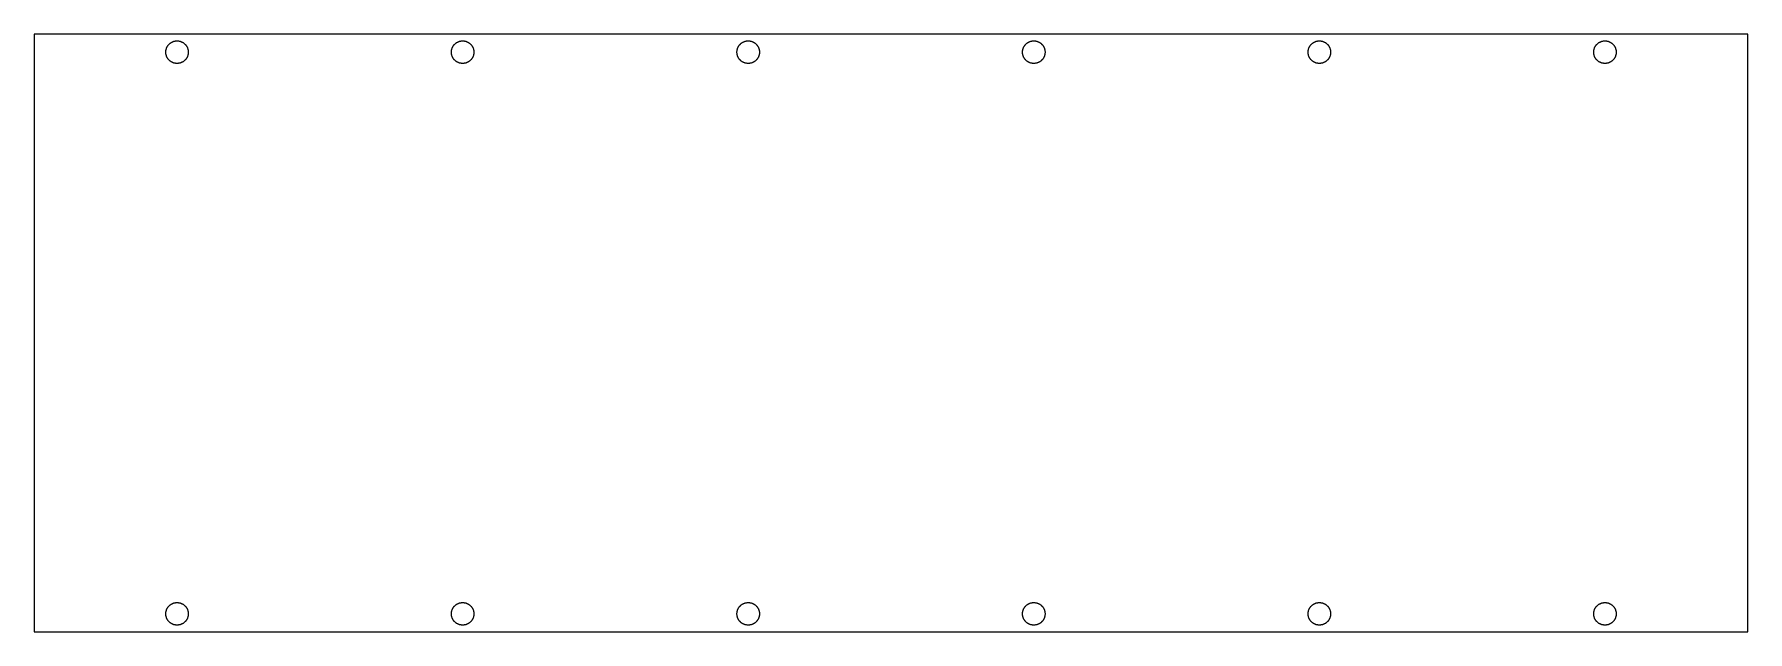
# Model space of a CAD drawing. Header units: metres. Extents: x 0 to 304, y 0 to 106.
import ezdxf

# ---------------------------------------------------------------- set-up
doc = ezdxf.new("R2010")
doc.units = ezdxf.units.M

msp = doc.modelspace()

# ---------------------------------------------------------------- linework, layer by layer
for p, q in [((304, 106), (0, 106)), ((0, 106), (0, 0)), ((23.3927, 103.309), (23.4108, 103.376)), ((23.4108, 103.376), (23.4312, 103.443)), ((23.4312, 103.443), (23.4539, 103.509)), ((23.4539, 103.509), (23.479, 103.574)), ((23.479, 103.574), (23.5062, 103.638)), ((23.5062, 103.638), (23.5357, 103.702)), ((23.5357, 103.702), (23.5674, 103.764)), ((23.5674, 103.764), (23.6013, 103.825)), ((23.6013, 103.825), (23.6372, 103.885)), ((23.6372, 103.885), (23.6752, 103.943)), ((23.6752, 103.943), (23.7153, 104.001)), ((23.7153, 104.001), (23.7573, 104.056)), ((23.7573, 104.056), (23.8012, 104.111)), ((23.8012, 104.111), (23.847, 104.163)), ((23.847, 104.163), (23.8947, 104.214)), ((23.8947, 104.214), (23.944, 104.264)), ((23.944, 104.264), (23.9951, 104.311)), ((23.9951, 104.311), (24.0477, 104.357)), ((24.0477, 104.357), (24.102, 104.401)), ((24.102, 104.401), (24.1578, 104.443)), ((24.1578, 104.443), (24.2149, 104.483)), ((24.2149, 104.483), (24.2735, 104.521)), ((24.2735, 104.521), (24.3333, 104.557)), ((24.3333, 104.557), (24.3944, 104.591)), ((24.3944, 104.591), (24.4566, 104.623)), ((24.4566, 104.623), (24.5199, 104.652)), ((24.5199, 104.652), (24.5841, 104.679)), ((24.5841, 104.679), (24.6493, 104.704)), ((24.6493, 104.704), (24.7153, 104.727)), ((24.7153, 104.727), (24.782, 104.748)), ((24.782, 104.748), (24.8495, 104.766)), ((24.8495, 104.766), (24.9175, 104.781)), ((24.9175, 104.781), (24.986, 104.795)), ((24.986, 104.795), (25.055, 104.806)), ((25.055, 104.806), (25.1243, 104.814)), ((25.1243, 104.814), (25.1938, 104.82)), ((25.1938, 104.82), (25.2635, 104.824)), ((25.2635, 104.824), (25.3333, 104.825)), ((25.3333, 104.825), (25.4031, 104.824)), ((25.4031, 104.824), (25.4728, 104.82)), ((25.4728, 104.82), (25.5424, 104.814)), ((25.5424, 104.814), (25.6117, 104.806)), ((25.6117, 104.806), (25.6806, 104.795)), ((25.6806, 104.795), (25.7491, 104.781)), ((25.7491, 104.781), (25.8172, 104.766)), ((25.8172, 104.766), (25.8846, 104.748)), ((25.8846, 104.748), (25.9514, 104.727)), ((25.9514, 104.727), (26.0174, 104.704)), ((26.0174, 104.704), (26.0825, 104.679)), ((26.0825, 104.679), (26.1468, 104.652)), ((26.1468, 104.652), (26.2101, 104.623)), ((26.2101, 104.623), (26.2723, 104.591)), ((26.2723, 104.591), (26.3333, 104.557)), ((26.3333, 104.557), (26.3932, 104.521)), ((26.3932, 104.521), (26.4517, 104.483)), ((26.4517, 104.483), (26.5089, 104.443)), ((26.5089, 104.443), (26.5647, 104.401)), ((26.5647, 104.401), (26.6189, 104.357)), ((26.6189, 104.357), (26.6716, 104.311)), ((26.6716, 104.311), (26.7226, 104.264)), ((26.7226, 104.264), (26.772, 104.214)), ((26.772, 104.214), (26.8196, 104.163)), ((26.8196, 104.163), (26.8654, 104.111)), ((26.8654, 104.111), (26.9093, 104.056)), ((26.9093, 104.056), (26.9514, 104.001)), ((26.9514, 104.001), (26.9914, 103.943)), ((26.9914, 103.943), (27.0294, 103.885)), ((27.0294, 103.885), (27.0654, 103.825)), ((27.0654, 103.825), (27.0992, 103.764)), ((27.0992, 103.764), (27.1309, 103.702)), ((27.1309, 103.702), (27.1604, 103.638)), ((27.1604, 103.638), (27.1877, 103.574)), ((27.1877, 103.574), (27.2127, 103.509)), ((27.2127, 103.509), (27.2354, 103.443)), ((27.2354, 103.443), (27.2558, 103.376)), ((27.2558, 103.376), (27.2739, 103.309)), ((74.0594, 103.309), (74.0775, 103.376)), ((74.0775, 103.376), (74.0979, 103.443)), ((74.0979, 103.443), (74.1206, 103.509)), ((74.1206, 103.509), (74.1456, 103.574)), ((74.1456, 103.574), (74.1729, 103.638)), ((74.1729, 103.638), (74.2024, 103.702)), ((74.2024, 103.702), (74.2341, 103.764)), ((74.2341, 103.764), (74.2679, 103.825)), ((74.2679, 103.825), (74.3039, 103.885)), ((74.3039, 103.885), (74.3419, 103.943)), ((74.3419, 103.943), (74.382, 104.001)), ((74.382, 104.001), (74.424, 104.056)), ((74.424, 104.056), (74.4679, 104.111)), ((74.4679, 104.111), (74.5137, 104.163)), ((74.5137, 104.163), (74.5613, 104.214)), ((74.5613, 104.214), (74.6107, 104.264)), ((74.6107, 104.264), (74.6617, 104.311)), ((74.6617, 104.311), (74.7144, 104.357)), ((74.7144, 104.357), (74.7687, 104.401)), ((74.7687, 104.401), (74.8244, 104.443)), ((74.8244, 104.443), (74.8816, 104.483)), ((74.8816, 104.483), (74.9402, 104.521)), ((74.9402, 104.521), (75, 104.557)), ((75, 104.557), (75.0611, 104.591)), ((75.0611, 104.591), (75.1232, 104.623)), ((75.1232, 104.623), (75.1865, 104.652)), ((75.1865, 104.652), (75.2508, 104.679)), ((75.2508, 104.679), (75.3159, 104.704)), ((75.3159, 104.704), (75.382, 104.727)), ((75.382, 104.727), (75.4487, 104.748)), ((75.4487, 104.748), (75.5161, 104.766)), ((75.5161, 104.766), (75.5842, 104.781)), ((75.5842, 104.781), (75.6527, 104.795)), ((75.6527, 104.795), (75.7216, 104.806)), ((75.7216, 104.806), (75.7909, 104.814)), ((75.7909, 104.814), (75.8605, 104.82)), ((75.8605, 104.82), (75.9302, 104.824)), ((75.9302, 104.824), (76, 104.825)), ((76, 104.825), (76.0698, 104.824)), ((76.0698, 104.824), (76.1395, 104.82)), ((76.1395, 104.82), (76.209, 104.814)), ((76.209, 104.814), (76.2783, 104.806)), ((76.2783, 104.806), (76.3473, 104.795)), ((76.3473, 104.795), (76.4158, 104.781)), ((76.4158, 104.781), (76.4838, 104.766)), ((76.4838, 104.766), (76.5513, 104.748)), ((76.5513, 104.748), (76.618, 104.727)), ((76.618, 104.727), (76.684, 104.704)), ((76.684, 104.704), (76.7492, 104.679)), ((76.7492, 104.679), (76.8135, 104.652)), ((76.8135, 104.652), (76.8767, 104.623)), ((76.8767, 104.623), (76.9389, 104.591)), ((76.9389, 104.591), (77, 104.557)), ((77, 104.557), (77.0598, 104.521)), ((77.0598, 104.521), (77.1184, 104.483)), ((77.1184, 104.483), (77.1756, 104.443)), ((77.1756, 104.443), (77.2313, 104.401)), ((77.2313, 104.401), (77.2856, 104.357)), ((77.2856, 104.357), (77.3383, 104.311)), ((77.3383, 104.311), (77.3893, 104.264)), ((77.3893, 104.264), (77.4387, 104.214)), ((77.4387, 104.214), (77.4863, 104.163)), ((77.4863, 104.163), (77.5321, 104.111)), ((77.5321, 104.111), (77.576, 104.056)), ((77.576, 104.056), (77.618, 104.001)), ((77.618, 104.001), (77.6581, 103.943)), ((77.6581, 103.943), (77.6961, 103.885)), ((77.6961, 103.885), (77.732, 103.825)), ((77.732, 103.825), (77.7659, 103.764)), ((77.7659, 103.764), (77.7976, 103.702)), ((77.7976, 103.702), (77.8271, 103.638)), ((77.8271, 103.638), (77.8544, 103.574)), ((77.8544, 103.574), (77.8794, 103.509)), ((77.8794, 103.509), (77.9021, 103.443)), ((77.9021, 103.443), (77.9225, 103.376)), ((77.9225, 103.376), (77.9406, 103.309)), ((124.726, 103.309), (124.744, 103.376)), ((124.744, 103.376), (124.765, 103.443)), ((124.765, 103.443), (124.787, 103.509)), ((124.787, 103.509), (124.812, 103.574)), ((124.812, 103.574), (124.84, 103.638)), ((124.84, 103.638), (124.869, 103.702)), ((124.869, 103.702), (124.901, 103.764)), ((124.901, 103.764), (124.935, 103.825)), ((124.935, 103.825), (124.971, 103.885)), ((124.971, 103.885), (125.009, 103.943)), ((125.009, 103.943), (125.049, 104.001)), ((125.049, 104.001), (125.091, 104.056)), ((125.091, 104.056), (125.135, 104.111)), ((125.135, 104.111), (125.18, 104.163)), ((125.18, 104.163), (125.228, 104.214)), ((125.228, 104.214), (125.277, 104.264)), ((125.277, 104.264), (125.328, 104.311)), ((125.328, 104.311), (125.381, 104.357)), ((125.381, 104.357), (125.435, 104.401)), ((125.435, 104.401), (125.491, 104.443)), ((125.491, 104.443), (125.548, 104.483)), ((125.548, 104.483), (125.607, 104.521)), ((125.607, 104.521), (125.667, 104.557)), ((125.667, 104.557), (125.728, 104.591)), ((125.728, 104.591), (125.79, 104.623)), ((125.79, 104.623), (125.853, 104.652)), ((125.853, 104.652), (125.917, 104.679)), ((125.917, 104.679), (125.983, 104.704)), ((125.983, 104.704), (126.049, 104.727)), ((126.049, 104.727), (126.115, 104.748)), ((126.115, 104.748), (126.183, 104.766)), ((126.183, 104.766), (126.251, 104.781)), ((126.251, 104.781), (126.319, 104.795)), ((126.319, 104.795), (126.388, 104.806)), ((126.388, 104.806), (126.458, 104.814)), ((126.458, 104.814), (126.527, 104.82)), ((126.527, 104.82), (126.597, 104.824)), ((126.597, 104.824), (126.667, 104.825)), ((126.667, 104.825), (126.736, 104.824)), ((126.736, 104.824), (126.806, 104.82)), ((126.806, 104.82), (126.876, 104.814)), ((126.876, 104.814), (126.945, 104.806)), ((126.945, 104.806), (127.014, 104.795)), ((127.014, 104.795), (127.082, 104.781)), ((127.082, 104.781), (127.15, 104.766)), ((127.15, 104.766), (127.218, 104.748)), ((127.218, 104.748), (127.285, 104.727)), ((127.285, 104.727), (127.351, 104.704)), ((127.351, 104.704), (127.416, 104.679)), ((127.416, 104.679), (127.48, 104.652)), ((127.48, 104.652), (127.543, 104.623)), ((127.543, 104.623), (127.606, 104.591)), ((127.606, 104.591), (127.667, 104.557)), ((127.667, 104.557), (127.727, 104.521)), ((127.727, 104.521), (127.785, 104.483)), ((127.785, 104.483), (127.842, 104.443)), ((127.842, 104.443), (127.898, 104.401)), ((127.898, 104.401), (127.952, 104.357)), ((127.952, 104.357), (128.005, 104.311)), ((128.005, 104.311), (128.056, 104.264)), ((128.056, 104.264), (128.105, 104.214)), ((128.105, 104.214), (128.153, 104.163)), ((128.153, 104.163), (128.199, 104.111)), ((128.199, 104.111), (128.243, 104.056)), ((128.243, 104.056), (128.285, 104.001)), ((128.285, 104.001), (128.325, 103.943)), ((128.325, 103.943), (128.363, 103.885)), ((128.363, 103.885), (128.399, 103.825)), ((128.399, 103.825), (128.433, 103.764)), ((128.433, 103.764), (128.464, 103.702)), ((128.464, 103.702), (128.494, 103.638)), ((128.494, 103.638), (128.521, 103.574)), ((128.521, 103.574), (128.546, 103.509)), ((128.546, 103.509), (128.569, 103.443)), ((128.569, 103.443), (128.589, 103.376)), ((128.589, 103.376), (128.607, 103.309)), ((175.393, 103.309), (175.411, 103.376)), ((175.411, 103.376), (175.431, 103.443)), ((175.431, 103.443), (175.454, 103.509)), ((175.454, 103.509), (175.479, 103.574)), ((175.479, 103.574), (175.506, 103.638)), ((175.506, 103.638), (175.536, 103.702)), ((175.536, 103.702), (175.567, 103.764)), ((175.567, 103.764), (175.601, 103.825)), ((175.601, 103.825), (175.637, 103.885)), ((175.637, 103.885), (175.675, 103.943)), ((175.675, 103.943), (175.715, 104.001)), ((175.715, 104.001), (175.757, 104.056)), ((175.757, 104.056), (175.801, 104.111)), ((175.801, 104.111), (175.847, 104.163)), ((175.847, 104.163), (175.895, 104.214)), ((175.895, 104.214), (175.944, 104.264)), ((175.944, 104.264), (175.995, 104.311)), ((175.995, 104.311), (176.048, 104.357)), ((176.048, 104.357), (176.102, 104.401)), ((176.102, 104.401), (176.158, 104.443)), ((176.158, 104.443), (176.215, 104.483)), ((176.215, 104.483), (176.273, 104.521)), ((176.273, 104.521), (176.333, 104.557)), ((176.333, 104.557), (176.394, 104.591)), ((176.394, 104.591), (176.457, 104.623)), ((176.457, 104.623), (176.52, 104.652)), ((176.52, 104.652), (176.584, 104.679)), ((176.584, 104.679), (176.649, 104.704)), ((176.649, 104.704), (176.715, 104.727)), ((176.715, 104.727), (176.782, 104.748)), ((176.782, 104.748), (176.849, 104.766)), ((176.849, 104.766), (176.917, 104.781)), ((176.917, 104.781), (176.986, 104.795)), ((176.986, 104.795), (177.055, 104.806)), ((177.055, 104.806), (177.124, 104.814)), ((177.124, 104.814), (177.194, 104.82)), ((177.194, 104.82), (177.264, 104.824)), ((177.264, 104.824), (177.333, 104.825)), ((177.333, 104.825), (177.403, 104.824)), ((177.403, 104.824), (177.473, 104.82)), ((177.473, 104.82), (177.542, 104.814)), ((177.542, 104.814), (177.612, 104.806)), ((177.612, 104.806), (177.681, 104.795)), ((177.681, 104.795), (177.749, 104.781)), ((177.749, 104.781), (177.817, 104.766)), ((177.817, 104.766), (177.885, 104.748)), ((177.885, 104.748), (177.951, 104.727)), ((177.951, 104.727), (178.017, 104.704)), ((178.017, 104.704), (178.083, 104.679)), ((178.083, 104.679), (178.147, 104.652)), ((178.147, 104.652), (178.21, 104.623)), ((178.21, 104.623), (178.272, 104.591)), ((178.272, 104.591), (178.333, 104.557)), ((178.333, 104.557), (178.393, 104.521)), ((178.393, 104.521), (178.452, 104.483)), ((178.452, 104.483), (178.509, 104.443)), ((178.509, 104.443), (178.565, 104.401)), ((178.565, 104.401), (178.619, 104.357)), ((178.619, 104.357), (178.672, 104.311)), ((178.672, 104.311), (178.723, 104.264)), ((178.723, 104.264), (178.772, 104.214)), ((178.772, 104.214), (178.82, 104.163)), ((178.82, 104.163), (178.865, 104.111)), ((178.865, 104.111), (178.909, 104.056)), ((178.909, 104.056), (178.951, 104.001)), ((178.951, 104.001), (178.991, 103.943)), ((178.991, 103.943), (179.029, 103.885)), ((179.029, 103.885), (179.065, 103.825)), ((179.065, 103.825), (179.099, 103.764)), ((179.099, 103.764), (179.131, 103.702)), ((179.131, 103.702), (179.16, 103.638)), ((179.16, 103.638), (179.188, 103.574)), ((179.188, 103.574), (179.213, 103.509)), ((179.213, 103.509), (179.235, 103.443)), ((179.235, 103.443), (179.256, 103.376)), ((179.256, 103.376), (179.274, 103.309)), ((226.059, 103.309), (226.077, 103.376)), ((226.077, 103.376), (226.098, 103.443)), ((226.098, 103.443), (226.121, 103.509)), ((226.121, 103.509), (226.146, 103.574)), ((226.146, 103.574), (226.173, 103.638)), ((226.173, 103.638), (226.202, 103.702)), ((226.202, 103.702), (226.234, 103.764)), ((226.234, 103.764), (226.268, 103.825)), ((226.268, 103.825), (226.304, 103.885)), ((226.304, 103.885), (226.342, 103.943)), ((226.342, 103.943), (226.382, 104.001)), ((226.382, 104.001), (226.424, 104.056)), ((226.424, 104.056), (226.468, 104.111)), ((226.468, 104.111), (226.514, 104.163)), ((226.514, 104.163), (226.561, 104.214)), ((226.561, 104.214), (226.611, 104.264)), ((226.611, 104.264), (226.662, 104.311)), ((226.662, 104.311), (226.714, 104.357)), ((226.714, 104.357), (226.769, 104.401)), ((226.769, 104.401), (226.824, 104.443)), ((226.824, 104.443), (226.882, 104.483)), ((226.882, 104.483), (226.94, 104.521)), ((226.94, 104.521), (227, 104.557)), ((227, 104.557), (227.061, 104.591)), ((227.061, 104.591), (227.123, 104.623)), ((227.123, 104.623), (227.187, 104.652)), ((227.187, 104.652), (227.251, 104.679)), ((227.251, 104.679), (227.316, 104.704)), ((227.316, 104.704), (227.382, 104.727)), ((227.382, 104.727), (227.449, 104.748)), ((227.449, 104.748), (227.516, 104.766)), ((227.516, 104.766), (227.584, 104.781)), ((227.584, 104.781), (227.653, 104.795)), ((227.653, 104.795), (227.722, 104.806)), ((227.722, 104.806), (227.791, 104.814)), ((227.791, 104.814), (227.86, 104.82)), ((227.86, 104.82), (227.93, 104.824)), ((227.93, 104.824), (228, 104.825)), ((228, 104.825), (228.07, 104.824)), ((228.07, 104.824), (228.14, 104.82)), ((228.14, 104.82), (228.209, 104.814)), ((228.209, 104.814), (228.278, 104.806)), ((228.278, 104.806), (228.347, 104.795)), ((228.347, 104.795), (228.416, 104.781)), ((228.416, 104.781), (228.484, 104.766)), ((228.484, 104.766), (228.551, 104.748)), ((228.551, 104.748), (228.618, 104.727)), ((228.618, 104.727), (228.684, 104.704)), ((228.684, 104.704), (228.749, 104.679)), ((228.749, 104.679), (228.813, 104.652)), ((228.813, 104.652), (228.877, 104.623)), ((228.877, 104.623), (228.939, 104.591)), ((228.939, 104.591), (229, 104.557)), ((229, 104.557), (229.06, 104.521)), ((229.06, 104.521), (229.118, 104.483)), ((229.118, 104.483), (229.176, 104.443)), ((229.176, 104.443), (229.231, 104.401)), ((229.231, 104.401), (229.286, 104.357)), ((229.286, 104.357), (229.338, 104.311)), ((229.338, 104.311), (229.389, 104.264)), ((229.389, 104.264), (229.439, 104.214)), ((229.439, 104.214), (229.486, 104.163)), ((229.486, 104.163), (229.532, 104.111)), ((229.532, 104.111), (229.576, 104.056)), ((229.576, 104.056), (229.618, 104.001)), ((229.618, 104.001), (229.658, 103.943)), ((229.658, 103.943), (229.696, 103.885)), ((229.696, 103.885), (229.732, 103.825)), ((229.732, 103.825), (229.766, 103.764)), ((229.766, 103.764), (229.798, 103.702)), ((229.798, 103.702), (229.827, 103.638)), ((229.827, 103.638), (229.854, 103.574)), ((229.854, 103.574), (229.879, 103.509)), ((229.879, 103.509), (229.902, 103.443)), ((229.902, 103.443), (229.923, 103.376)), ((229.923, 103.376), (229.941, 103.309)), ((276.726, 103.309), (276.744, 103.376)), ((276.744, 103.376), (276.765, 103.443)), ((276.765, 103.443), (276.787, 103.509)), ((276.787, 103.509), (276.812, 103.574)), ((276.812, 103.574), (276.84, 103.638)), ((276.84, 103.638), (276.869, 103.702)), ((276.869, 103.702), (276.901, 103.764)), ((276.901, 103.764), (276.935, 103.825)), ((276.935, 103.825), (276.971, 103.885)), ((276.971, 103.885), (277.009, 103.943)), ((277.009, 103.943), (277.049, 104.001)), ((277.049, 104.001), (277.091, 104.056)), ((277.091, 104.056), (277.135, 104.111)), ((277.135, 104.111), (277.18, 104.163)), ((277.18, 104.163), (277.228, 104.214)), ((277.228, 104.214), (277.277, 104.264)), ((277.277, 104.264), (277.328, 104.311)), ((277.328, 104.311), (277.381, 104.357)), ((277.381, 104.357), (277.435, 104.401)), ((277.435, 104.401), (277.491, 104.443)), ((277.491, 104.443), (277.548, 104.483)), ((277.548, 104.483), (277.607, 104.521)), ((277.607, 104.521), (277.667, 104.557)), ((277.667, 104.557), (277.728, 104.591)), ((277.728, 104.591), (277.79, 104.623)), ((277.79, 104.623), (277.853, 104.652)), ((277.853, 104.652), (277.917, 104.679)), ((277.917, 104.679), (277.983, 104.704)), ((277.983, 104.704), (278.049, 104.727)), ((278.049, 104.727), (278.115, 104.748)), ((278.115, 104.748), (278.183, 104.766)), ((278.183, 104.766), (278.251, 104.781)), ((278.251, 104.781), (278.319, 104.795)), ((278.319, 104.795), (278.388, 104.806)), ((278.388, 104.806), (278.458, 104.814)), ((278.458, 104.814), (278.527, 104.82)), ((278.527, 104.82), (278.597, 104.824)), ((278.597, 104.824), (278.667, 104.825)), ((278.667, 104.825), (278.736, 104.824)), ((278.736, 104.824), (278.806, 104.82)), ((278.806, 104.82), (278.876, 104.814)), ((278.876, 104.814), (278.945, 104.806)), ((278.945, 104.806), (279.014, 104.795)), ((279.014, 104.795), (279.082, 104.781)), ((279.082, 104.781), (279.15, 104.766)), ((279.15, 104.766), (279.218, 104.748)), ((279.218, 104.748), (279.285, 104.727)), ((279.285, 104.727), (279.351, 104.704)), ((279.351, 104.704), (279.416, 104.679)), ((279.416, 104.679), (279.48, 104.652)), ((279.48, 104.652), (279.543, 104.623)), ((279.543, 104.623), (279.606, 104.591)), ((279.606, 104.591), (279.667, 104.557)), ((279.667, 104.557), (279.727, 104.521)), ((279.727, 104.521), (279.785, 104.483)), ((279.785, 104.483), (279.842, 104.443)), ((279.842, 104.443), (279.898, 104.401)), ((279.898, 104.401), (279.952, 104.357)), ((279.952, 104.357), (280.005, 104.311)), ((280.005, 104.311), (280.056, 104.264)), ((280.056, 104.264), (280.105, 104.214)), ((280.105, 104.214), (280.153, 104.163)), ((280.153, 104.163), (280.199, 104.111)), ((280.199, 104.111), (280.243, 104.056)), ((280.243, 104.056), (280.285, 104.001)), ((280.285, 104.001), (280.325, 103.943)), ((280.325, 103.943), (280.363, 103.885)), ((280.363, 103.885), (280.399, 103.825)), ((280.399, 103.825), (280.433, 103.764)), ((280.433, 103.764), (280.464, 103.702)), ((280.464, 103.702), (280.494, 103.638)), ((280.494, 103.638), (280.521, 103.574)), ((280.521, 103.574), (280.546, 103.509)), ((280.546, 103.509), (280.569, 103.443)), ((280.569, 103.443), (280.589, 103.376)), ((280.589, 103.376), (280.607, 103.309)), ((304, 0), (304, 106)), ((23.3333, 102.825), (23.3345, 102.895)), ((23.3345, 102.755), (23.3333, 102.825)), ((23.3345, 102.895), (23.3382, 102.965)), ((23.3382, 102.685), (23.3345, 102.755)), ((23.3382, 102.965), (23.3443, 103.034)), ((23.3443, 102.616), (23.3382, 102.685)), ((23.3443, 103.034), (23.3528, 103.103)), ((23.3528, 102.547), (23.3443, 102.616)), ((23.3528, 103.103), (23.3637, 103.172)), ((23.3637, 102.478), (23.3528, 102.547)), ((23.3637, 103.172), (23.377, 103.241)), ((23.377, 102.409), (23.3637, 102.478)), ((23.377, 103.241), (23.3927, 103.309)), ((23.3927, 102.341), (23.377, 102.409)), ((23.4108, 102.274), (23.3927, 102.341)), ((23.4312, 102.207), (23.4108, 102.274)), ((23.4539, 102.141), (23.4312, 102.207)), ((23.479, 102.076), (23.4539, 102.141)), ((23.5062, 102.012), (23.479, 102.076)), ((23.5357, 101.948), (23.5062, 102.012)), ((23.5674, 101.886), (23.5357, 101.948)), ((23.6013, 101.825), (23.5674, 101.886)), ((23.6372, 101.765), (23.6013, 101.825)), ((23.6752, 101.707), (23.6372, 101.765)), ((23.7153, 101.649), (23.6752, 101.707)), ((23.7573, 101.594), (23.7153, 101.649)), ((23.8012, 101.539), (23.7573, 101.594)), ((23.847, 101.487), (23.8012, 101.539)), ((23.8947, 101.436), (23.847, 101.487)), ((23.944, 101.386), (23.8947, 101.436)), ((23.9951, 101.339), (23.944, 101.386)), ((24.0477, 101.293), (23.9951, 101.339)), ((24.102, 101.249), (24.0477, 101.293)), ((24.1578, 101.207), (24.102, 101.249)), ((24.2149, 101.167), (24.1578, 101.207)), ((24.2735, 101.129), (24.2149, 101.167)), ((24.3333, 101.093), (24.2735, 101.129)), ((24.3944, 101.059), (24.3333, 101.093)), ((24.4566, 101.027), (24.3944, 101.059)), ((24.5199, 100.998), (24.4566, 101.027)), ((24.5841, 100.971), (24.5199, 100.998)), ((24.6493, 100.946), (24.5841, 100.971)), ((24.7153, 100.923), (24.6493, 100.946)), ((24.782, 100.902), (24.7153, 100.923)), ((24.8495, 100.884), (24.782, 100.902)), ((24.9175, 100.869), (24.8495, 100.884)), ((24.986, 100.855), (24.9175, 100.869)), ((25.055, 100.844), (24.986, 100.855)), ((25.1243, 100.836), (25.055, 100.844)), ((25.1938, 100.83), (25.1243, 100.836)), ((25.2635, 100.826), (25.1938, 100.83)), ((25.3333, 100.825), (25.2635, 100.826)), ((25.4031, 100.826), (25.3333, 100.825)), ((25.4728, 100.83), (25.4031, 100.826)), ((25.5424, 100.836), (25.4728, 100.83)), ((25.6117, 100.844), (25.5424, 100.836)), ((25.6806, 100.855), (25.6117, 100.844)), ((25.7491, 100.869), (25.6806, 100.855)), ((25.8172, 100.884), (25.7491, 100.869)), ((25.8846, 100.902), (25.8172, 100.884)), ((25.9514, 100.923), (25.8846, 100.902)), ((26.0174, 100.946), (25.9514, 100.923)), ((26.0825, 100.971), (26.0174, 100.946)), ((26.1468, 100.998), (26.0825, 100.971)), ((26.2101, 101.027), (26.1468, 100.998)), ((26.2723, 101.059), (26.2101, 101.027)), ((26.3333, 101.093), (26.2723, 101.059)), ((26.3932, 101.129), (26.3333, 101.093)), ((26.4517, 101.167), (26.3932, 101.129)), ((26.5089, 101.207), (26.4517, 101.167)), ((26.5647, 101.249), (26.5089, 101.207)), ((26.6189, 101.293), (26.5647, 101.249)), ((26.6716, 101.339), (26.6189, 101.293)), ((26.7226, 101.386), (26.6716, 101.339)), ((26.772, 101.436), (26.7226, 101.386)), ((26.8196, 101.487), (26.772, 101.436)), ((26.8654, 101.539), (26.8196, 101.487)), ((26.9093, 101.594), (26.8654, 101.539)), ((26.9514, 101.649), (26.9093, 101.594)), ((26.9914, 101.707), (26.9514, 101.649)), ((27.0294, 101.765), (26.9914, 101.707)), ((27.0654, 101.825), (27.0294, 101.765)), ((27.0992, 101.886), (27.0654, 101.825)), ((27.1309, 101.948), (27.0992, 101.886)), ((27.1604, 102.012), (27.1309, 101.948)), ((27.1877, 102.076), (27.1604, 102.012)), ((27.2127, 102.141), (27.1877, 102.076)), ((27.2354, 102.207), (27.2127, 102.141)), ((27.2558, 102.274), (27.2354, 102.207)), ((27.2739, 102.341), (27.2558, 102.274)), ((27.2739, 103.309), (27.2896, 103.241)), ((27.2896, 102.409), (27.2739, 102.341)), ((27.2896, 103.241), (27.3029, 103.172)), ((27.3029, 102.478), (27.2896, 102.409)), ((27.3029, 103.172), (27.3139, 103.103)), ((27.3139, 102.547), (27.3029, 102.478)), ((27.3139, 103.103), (27.3224, 103.034)), ((27.3224, 102.616), (27.3139, 102.547)), ((27.3224, 103.034), (27.3285, 102.965)), ((27.3285, 102.685), (27.3224, 102.616)), ((27.3285, 102.965), (27.3321, 102.895)), ((27.3321, 102.755), (27.3285, 102.685)), ((27.3321, 102.895), (27.3333, 102.825)), ((27.3333, 102.825), (27.3321, 102.755)), ((74, 102.825), (74.0012, 102.895)), ((74.0012, 102.755), (74, 102.825)), ((74.0012, 102.895), (74.0049, 102.965)), ((74.0049, 102.685), (74.0012, 102.755)), ((74.0049, 102.965), (74.011, 103.034)), ((74.011, 102.616), (74.0049, 102.685)), ((74.011, 103.034), (74.0195, 103.103)), ((74.0195, 102.547), (74.011, 102.616)), ((74.0195, 103.103), (74.0304, 103.172)), ((74.0304, 102.478), (74.0195, 102.547)), ((74.0304, 103.172), (74.0437, 103.241)), ((74.0437, 102.409), (74.0304, 102.478)), ((74.0437, 103.241), (74.0594, 103.309)), ((74.0594, 102.341), (74.0437, 102.409)), ((74.0775, 102.274), (74.0594, 102.341)), ((74.0979, 102.207), (74.0775, 102.274)), ((74.1206, 102.141), (74.0979, 102.207)), ((74.1456, 102.076), (74.1206, 102.141)), ((74.1729, 102.012), (74.1456, 102.076)), ((74.2024, 101.948), (74.1729, 102.012)), ((74.2341, 101.886), (74.2024, 101.948)), ((74.2679, 101.825), (74.2341, 101.886)), ((74.3039, 101.765), (74.2679, 101.825)), ((74.3419, 101.707), (74.3039, 101.765)), ((74.382, 101.649), (74.3419, 101.707)), ((74.424, 101.594), (74.382, 101.649)), ((74.4679, 101.539), (74.424, 101.594)), ((74.5137, 101.487), (74.4679, 101.539)), ((74.5613, 101.436), (74.5137, 101.487)), ((74.6107, 101.386), (74.5613, 101.436)), ((74.6617, 101.339), (74.6107, 101.386)), ((74.7144, 101.293), (74.6617, 101.339)), ((74.7687, 101.249), (74.7144, 101.293)), ((74.8244, 101.207), (74.7687, 101.249)), ((74.8816, 101.167), (74.8244, 101.207)), ((74.9402, 101.129), (74.8816, 101.167)), ((75, 101.093), (74.9402, 101.129)), ((75.0611, 101.059), (75, 101.093)), ((75.1232, 101.027), (75.0611, 101.059)), ((75.1865, 100.998), (75.1232, 101.027)), ((75.2508, 100.971), (75.1865, 100.998)), ((75.3159, 100.946), (75.2508, 100.971)), ((75.382, 100.923), (75.3159, 100.946)), ((75.4487, 100.902), (75.382, 100.923)), ((75.5161, 100.884), (75.4487, 100.902)), ((75.5842, 100.869), (75.5161, 100.884)), ((75.6527, 100.855), (75.5842, 100.869)), ((75.7216, 100.844), (75.6527, 100.855)), ((75.7909, 100.836), (75.7216, 100.844)), ((75.8605, 100.83), (75.7909, 100.836)), ((75.9302, 100.826), (75.8605, 100.83)), ((76, 100.825), (75.9302, 100.826)), ((76.0698, 100.826), (76, 100.825)), ((76.1395, 100.83), (76.0698, 100.826)), ((76.209, 100.836), (76.1395, 100.83)), ((76.2783, 100.844), (76.209, 100.836)), ((76.3473, 100.855), (76.2783, 100.844)), ((76.4158, 100.869), (76.3473, 100.855)), ((76.4838, 100.884), (76.4158, 100.869)), ((76.5513, 100.902), (76.4838, 100.884)), ((76.618, 100.923), (76.5513, 100.902)), ((76.684, 100.946), (76.618, 100.923)), ((76.7492, 100.971), (76.684, 100.946)), ((76.8135, 100.998), (76.7492, 100.971)), ((76.8767, 101.027), (76.8135, 100.998)), ((76.9389, 101.059), (76.8767, 101.027)), ((77, 101.093), (76.9389, 101.059)), ((77.0598, 101.129), (77, 101.093)), ((77.1184, 101.167), (77.0598, 101.129)), ((77.1756, 101.207), (77.1184, 101.167)), ((77.2313, 101.249), (77.1756, 101.207)), ((77.2856, 101.293), (77.2313, 101.249)), ((77.3383, 101.339), (77.2856, 101.293)), ((77.3893, 101.386), (77.3383, 101.339)), ((77.4387, 101.436), (77.3893, 101.386)), ((77.4863, 101.487), (77.4387, 101.436)), ((77.5321, 101.539), (77.4863, 101.487)), ((77.576, 101.594), (77.5321, 101.539)), ((77.618, 101.649), (77.576, 101.594)), ((77.6581, 101.707), (77.618, 101.649)), ((77.6961, 101.765), (77.6581, 101.707)), ((77.732, 101.825), (77.6961, 101.765)), ((77.7659, 101.886), (77.732, 101.825)), ((77.7976, 101.948), (77.7659, 101.886)), ((77.8271, 102.012), (77.7976, 101.948)), ((77.8544, 102.076), (77.8271, 102.012)), ((77.8794, 102.141), (77.8544, 102.076)), ((77.9021, 102.207), (77.8794, 102.141)), ((77.9225, 102.274), (77.9021, 102.207)), ((77.9406, 102.341), (77.9225, 102.274)), ((77.9406, 103.309), (77.9563, 103.241)), ((77.9563, 102.409), (77.9406, 102.341)), ((77.9563, 103.241), (77.9696, 103.172)), ((77.9696, 102.478), (77.9563, 102.409)), ((77.9696, 103.172), (77.9805, 103.103)), ((77.9805, 102.547), (77.9696, 102.478)), ((77.9805, 103.103), (77.989, 103.034)), ((77.989, 102.616), (77.9805, 102.547)), ((77.989, 103.034), (77.9951, 102.965)), ((77.9951, 102.685), (77.989, 102.616)), ((77.9951, 102.965), (77.9988, 102.895)), ((77.9988, 102.755), (77.9951, 102.685)), ((77.9988, 102.895), (78, 102.825)), ((78, 102.825), (77.9988, 102.755)), ((124.667, 102.825), (124.668, 102.895)), ((124.668, 102.755), (124.667, 102.825)), ((124.668, 102.895), (124.672, 102.965)), ((124.672, 102.685), (124.668, 102.755)), ((124.672, 102.965), (124.678, 103.034)), ((124.678, 102.616), (124.672, 102.685)), ((124.678, 103.034), (124.686, 103.103)), ((124.686, 102.547), (124.678, 102.616)), ((124.686, 103.103), (124.697, 103.172)), ((124.697, 102.478), (124.686, 102.547)), ((124.697, 103.172), (124.71, 103.241)), ((124.71, 102.409), (124.697, 102.478)), ((124.71, 103.241), (124.726, 103.309)), ((124.726, 102.341), (124.71, 102.409)), ((124.744, 102.274), (124.726, 102.341)), ((124.765, 102.207), (124.744, 102.274)), ((124.787, 102.141), (124.765, 102.207)), ((124.812, 102.076), (124.787, 102.141)), ((124.84, 102.012), (124.812, 102.076)), ((124.869, 101.948), (124.84, 102.012)), ((124.901, 101.886), (124.869, 101.948)), ((124.935, 101.825), (124.901, 101.886)), ((124.971, 101.765), (124.935, 101.825)), ((125.009, 101.707), (124.971, 101.765)), ((125.049, 101.649), (125.009, 101.707)), ((125.091, 101.594), (125.049, 101.649)), ((125.135, 101.539), (125.091, 101.594)), ((125.18, 101.487), (125.135, 101.539)), ((125.228, 101.436), (125.18, 101.487)), ((125.277, 101.386), (125.228, 101.436)), ((125.328, 101.339), (125.277, 101.386)), ((125.381, 101.293), (125.328, 101.339)), ((125.435, 101.249), (125.381, 101.293)), ((125.491, 101.207), (125.435, 101.249)), ((125.548, 101.167), (125.491, 101.207)), ((125.607, 101.129), (125.548, 101.167)), ((125.667, 101.093), (125.607, 101.129)), ((125.728, 101.059), (125.667, 101.093)), ((125.79, 101.027), (125.728, 101.059)), ((125.853, 100.998), (125.79, 101.027)), ((125.917, 100.971), (125.853, 100.998)), ((125.983, 100.946), (125.917, 100.971)), ((126.049, 100.923), (125.983, 100.946)), ((126.115, 100.902), (126.049, 100.923)), ((126.183, 100.884), (126.115, 100.902)), ((126.251, 100.869), (126.183, 100.884)), ((126.319, 100.855), (126.251, 100.869)), ((126.388, 100.844), (126.319, 100.855)), ((126.458, 100.836), (126.388, 100.844)), ((126.527, 100.83), (126.458, 100.836)), ((126.597, 100.826), (126.527, 100.83)), ((126.667, 100.825), (126.597, 100.826)), ((126.736, 100.826), (126.667, 100.825)), ((126.806, 100.83), (126.736, 100.826)), ((126.876, 100.836), (126.806, 100.83)), ((126.945, 100.844), (126.876, 100.836)), ((127.014, 100.855), (126.945, 100.844)), ((127.082, 100.869), (127.014, 100.855)), ((127.15, 100.884), (127.082, 100.869)), ((127.218, 100.902), (127.15, 100.884)), ((127.285, 100.923), (127.218, 100.902)), ((127.351, 100.946), (127.285, 100.923)), ((127.416, 100.971), (127.351, 100.946)), ((127.48, 100.998), (127.416, 100.971)), ((127.543, 101.027), (127.48, 100.998)), ((127.606, 101.059), (127.543, 101.027)), ((127.667, 101.093), (127.606, 101.059)), ((127.727, 101.129), (127.667, 101.093)), ((127.785, 101.167), (127.727, 101.129)), ((127.842, 101.207), (127.785, 101.167)), ((127.898, 101.249), (127.842, 101.207)), ((127.952, 101.293), (127.898, 101.249)), ((128.005, 101.339), (127.952, 101.293)), ((128.056, 101.386), (128.005, 101.339)), ((128.105, 101.436), (128.056, 101.386)), ((128.153, 101.487), (128.105, 101.436)), ((128.199, 101.539), (128.153, 101.487)), ((128.243, 101.594), (128.199, 101.539)), ((128.285, 101.649), (128.243, 101.594)), ((128.325, 101.707), (128.285, 101.649)), ((128.363, 101.765), (128.325, 101.707)), ((128.399, 101.825), (128.363, 101.765)), ((128.433, 101.886), (128.399, 101.825)), ((128.464, 101.948), (128.433, 101.886)), ((128.494, 102.012), (128.464, 101.948)), ((128.521, 102.076), (128.494, 102.012)), ((128.546, 102.141), (128.521, 102.076)), ((128.569, 102.207), (128.546, 102.141)), ((128.589, 102.274), (128.569, 102.207)), ((128.607, 102.341), (128.589, 102.274)), ((128.607, 103.309), (128.623, 103.241)), ((128.623, 102.409), (128.607, 102.341)), ((128.623, 103.241), (128.636, 103.172)), ((128.636, 102.478), (128.623, 102.409)), ((128.636, 103.172), (128.647, 103.103)), ((128.647, 102.547), (128.636, 102.478)), ((128.647, 103.103), (128.656, 103.034)), ((128.656, 102.616), (128.647, 102.547)), ((128.656, 103.034), (128.662, 102.965)), ((128.662, 102.685), (128.656, 102.616)), ((128.662, 102.965), (128.665, 102.895)), ((128.665, 102.755), (128.662, 102.685)), ((128.665, 102.895), (128.667, 102.825)), ((128.667, 102.825), (128.665, 102.755)), ((175.333, 102.825), (175.335, 102.895)), ((175.335, 102.755), (175.333, 102.825)), ((175.335, 102.895), (175.338, 102.965)), ((175.338, 102.685), (175.335, 102.755)), ((175.338, 102.965), (175.344, 103.034)), ((175.344, 102.616), (175.338, 102.685)), ((175.344, 103.034), (175.353, 103.103)), ((175.353, 102.547), (175.344, 102.616)), ((175.353, 103.103), (175.364, 103.172)), ((175.364, 102.478), (175.353, 102.547)), ((175.364, 103.172), (175.377, 103.241)), ((175.377, 102.409), (175.364, 102.478)), ((175.377, 103.241), (175.393, 103.309)), ((175.393, 102.341), (175.377, 102.409)), ((175.411, 102.274), (175.393, 102.341)), ((175.431, 102.207), (175.411, 102.274)), ((175.454, 102.141), (175.431, 102.207)), ((175.479, 102.076), (175.454, 102.141)), ((175.506, 102.012), (175.479, 102.076)), ((175.536, 101.948), (175.506, 102.012)), ((175.567, 101.886), (175.536, 101.948)), ((175.601, 101.825), (175.567, 101.886)), ((175.637, 101.765), (175.601, 101.825)), ((175.675, 101.707), (175.637, 101.765)), ((175.715, 101.649), (175.675, 101.707)), ((175.757, 101.594), (175.715, 101.649)), ((175.801, 101.539), (175.757, 101.594)), ((175.847, 101.487), (175.801, 101.539)), ((175.895, 101.436), (175.847, 101.487)), ((175.944, 101.386), (175.895, 101.436)), ((175.995, 101.339), (175.944, 101.386)), ((176.048, 101.293), (175.995, 101.339)), ((176.102, 101.249), (176.048, 101.293)), ((176.158, 101.207), (176.102, 101.249)), ((176.215, 101.167), (176.158, 101.207)), ((176.273, 101.129), (176.215, 101.167)), ((176.333, 101.093), (176.273, 101.129)), ((176.394, 101.059), (176.333, 101.093)), ((176.457, 101.027), (176.394, 101.059)), ((176.52, 100.998), (176.457, 101.027)), ((176.584, 100.971), (176.52, 100.998)), ((176.649, 100.946), (176.584, 100.971)), ((176.715, 100.923), (176.649, 100.946)), ((176.782, 100.902), (176.715, 100.923)), ((176.849, 100.884), (176.782, 100.902)), ((176.917, 100.869), (176.849, 100.884)), ((176.986, 100.855), (176.917, 100.869)), ((177.055, 100.844), (176.986, 100.855)), ((177.124, 100.836), (177.055, 100.844)), ((177.194, 100.83), (177.124, 100.836)), ((177.264, 100.826), (177.194, 100.83)), ((177.333, 100.825), (177.264, 100.826)), ((177.403, 100.826), (177.333, 100.825)), ((177.473, 100.83), (177.403, 100.826)), ((177.542, 100.836), (177.473, 100.83)), ((177.612, 100.844), (177.542, 100.836)), ((177.681, 100.855), (177.612, 100.844)), ((177.749, 100.869), (177.681, 100.855)), ((177.817, 100.884), (177.749, 100.869)), ((177.885, 100.902), (177.817, 100.884)), ((177.951, 100.923), (177.885, 100.902)), ((178.017, 100.946), (177.951, 100.923)), ((178.083, 100.971), (178.017, 100.946)), ((178.147, 100.998), (178.083, 100.971)), ((178.21, 101.027), (178.147, 100.998)), ((178.272, 101.059), (178.21, 101.027)), ((178.333, 101.093), (178.272, 101.059)), ((178.393, 101.129), (178.333, 101.093)), ((178.452, 101.167), (178.393, 101.129)), ((178.509, 101.207), (178.452, 101.167)), ((178.565, 101.249), (178.509, 101.207)), ((178.619, 101.293), (178.565, 101.249)), ((178.672, 101.339), (178.619, 101.293)), ((178.723, 101.386), (178.672, 101.339)), ((178.772, 101.436), (178.723, 101.386)), ((178.82, 101.487), (178.772, 101.436)), ((178.865, 101.539), (178.82, 101.487)), ((178.909, 101.594), (178.865, 101.539)), ((178.951, 101.649), (178.909, 101.594)), ((178.991, 101.707), (178.951, 101.649)), ((179.029, 101.765), (178.991, 101.707)), ((179.065, 101.825), (179.029, 101.765)), ((179.099, 101.886), (179.065, 101.825)), ((179.131, 101.948), (179.099, 101.886)), ((179.16, 102.012), (179.131, 101.948)), ((179.188, 102.076), (179.16, 102.012)), ((179.213, 102.141), (179.188, 102.076)), ((179.235, 102.207), (179.213, 102.141)), ((179.256, 102.274), (179.235, 102.207)), ((179.274, 102.341), (179.256, 102.274)), ((179.274, 103.309), (179.29, 103.241)), ((179.29, 102.409), (179.274, 102.341)), ((179.29, 103.241), (179.303, 103.172)), ((179.303, 102.478), (179.29, 102.409)), ((179.303, 103.172), (179.314, 103.103)), ((179.314, 102.547), (179.303, 102.478)), ((179.314, 103.103), (179.322, 103.034)), ((179.322, 102.616), (179.314, 102.547)), ((179.322, 103.034), (179.328, 102.965)), ((179.328, 102.685), (179.322, 102.616)), ((179.328, 102.965), (179.332, 102.895)), ((179.332, 102.755), (179.328, 102.685)), ((179.332, 102.895), (179.333, 102.825)), ((179.333, 102.825), (179.332, 102.755)), ((226, 102.825), (226.001, 102.895)), ((226.001, 102.755), (226, 102.825)), ((226.001, 102.895), (226.005, 102.965)), ((226.005, 102.685), (226.001, 102.755)), ((226.005, 102.965), (226.011, 103.034)), ((226.011, 102.616), (226.005, 102.685)), ((226.011, 103.034), (226.019, 103.103)), ((226.019, 102.547), (226.011, 102.616)), ((226.019, 103.103), (226.03, 103.172)), ((226.03, 102.478), (226.019, 102.547)), ((226.03, 103.172), (226.044, 103.241)), ((226.044, 102.409), (226.03, 102.478)), ((226.044, 103.241), (226.059, 103.309)), ((226.059, 102.341), (226.044, 102.409)), ((226.077, 102.274), (226.059, 102.341)), ((226.098, 102.207), (226.077, 102.274)), ((226.121, 102.141), (226.098, 102.207)), ((226.146, 102.076), (226.121, 102.141)), ((226.173, 102.012), (226.146, 102.076)), ((226.202, 101.948), (226.173, 102.012)), ((226.234, 101.886), (226.202, 101.948)), ((226.268, 101.825), (226.234, 101.886)), ((226.304, 101.765), (226.268, 101.825)), ((226.342, 101.707), (226.304, 101.765)), ((226.382, 101.649), (226.342, 101.707)), ((226.424, 101.594), (226.382, 101.649)), ((226.468, 101.539), (226.424, 101.594)), ((226.514, 101.487), (226.468, 101.539)), ((226.561, 101.436), (226.514, 101.487)), ((226.611, 101.386), (226.561, 101.436)), ((226.662, 101.339), (226.611, 101.386)), ((226.714, 101.293), (226.662, 101.339)), ((226.769, 101.249), (226.714, 101.293)), ((226.824, 101.207), (226.769, 101.249)), ((226.882, 101.167), (226.824, 101.207)), ((226.94, 101.129), (226.882, 101.167)), ((227, 101.093), (226.94, 101.129)), ((227.061, 101.059), (227, 101.093)), ((227.123, 101.027), (227.061, 101.059)), ((227.187, 100.998), (227.123, 101.027)), ((227.251, 100.971), (227.187, 100.998)), ((227.316, 100.946), (227.251, 100.971)), ((227.382, 100.923), (227.316, 100.946)), ((227.449, 100.902), (227.382, 100.923)), ((227.516, 100.884), (227.449, 100.902)), ((227.584, 100.869), (227.516, 100.884)), ((227.653, 100.855), (227.584, 100.869)), ((227.722, 100.844), (227.653, 100.855)), ((227.791, 100.836), (227.722, 100.844)), ((227.86, 100.83), (227.791, 100.836)), ((227.93, 100.826), (227.86, 100.83)), ((228, 100.825), (227.93, 100.826)), ((228.07, 100.826), (228, 100.825)), ((228.14, 100.83), (228.07, 100.826)), ((228.209, 100.836), (228.14, 100.83)), ((228.278, 100.844), (228.209, 100.836)), ((228.347, 100.855), (228.278, 100.844)), ((228.416, 100.869), (228.347, 100.855)), ((228.484, 100.884), (228.416, 100.869)), ((228.551, 100.902), (228.484, 100.884)), ((228.618, 100.923), (228.551, 100.902)), ((228.684, 100.946), (228.618, 100.923)), ((228.749, 100.971), (228.684, 100.946)), ((228.813, 100.998), (228.749, 100.971)), ((228.877, 101.027), (228.813, 100.998)), ((228.939, 101.059), (228.877, 101.027)), ((229, 101.093), (228.939, 101.059)), ((229.06, 101.129), (229, 101.093)), ((229.118, 101.167), (229.06, 101.129)), ((229.176, 101.207), (229.118, 101.167)), ((229.231, 101.249), (229.176, 101.207)), ((229.286, 101.293), (229.231, 101.249)), ((229.338, 101.339), (229.286, 101.293)), ((229.389, 101.386), (229.338, 101.339)), ((229.439, 101.436), (229.389, 101.386)), ((229.486, 101.487), (229.439, 101.436)), ((229.532, 101.539), (229.486, 101.487)), ((229.576, 101.594), (229.532, 101.539)), ((229.618, 101.649), (229.576, 101.594)), ((229.658, 101.707), (229.618, 101.649)), ((229.696, 101.765), (229.658, 101.707)), ((229.732, 101.825), (229.696, 101.765)), ((229.766, 101.886), (229.732, 101.825)), ((229.798, 101.948), (229.766, 101.886)), ((229.827, 102.012), (229.798, 101.948)), ((229.854, 102.076), (229.827, 102.012)), ((229.879, 102.141), (229.854, 102.076)), ((229.902, 102.207), (229.879, 102.141)), ((229.923, 102.274), (229.902, 102.207)), ((229.941, 102.341), (229.923, 102.274)), ((229.941, 103.309), (229.956, 103.241)), ((229.956, 102.409), (229.941, 102.341)), ((229.956, 103.241), (229.97, 103.172)), ((229.97, 102.478), (229.956, 102.409)), ((229.97, 103.172), (229.981, 103.103)), ((229.981, 102.547), (229.97, 102.478)), ((229.981, 103.103), (229.989, 103.034)), ((229.989, 102.616), (229.981, 102.547)), ((229.989, 103.034), (229.995, 102.965)), ((229.995, 102.685), (229.989, 102.616)), ((229.995, 102.965), (229.999, 102.895)), ((229.999, 102.755), (229.995, 102.685)), ((229.999, 102.895), (230, 102.825)), ((230, 102.825), (229.999, 102.755)), ((276.667, 102.825), (276.668, 102.895)), ((276.668, 102.755), (276.667, 102.825)), ((276.668, 102.895), (276.672, 102.965)), ((276.672, 102.685), (276.668, 102.755)), ((276.672, 102.965), (276.678, 103.034)), ((276.678, 102.616), (276.672, 102.685)), ((276.678, 103.034), (276.686, 103.103)), ((276.686, 102.547), (276.678, 102.616)), ((276.686, 103.103), (276.697, 103.172)), ((276.697, 102.478), (276.686, 102.547)), ((276.697, 103.172), (276.71, 103.241)), ((276.71, 102.409), (276.697, 102.478)), ((276.71, 103.241), (276.726, 103.309)), ((276.726, 102.341), (276.71, 102.409)), ((276.744, 102.274), (276.726, 102.341)), ((276.765, 102.207), (276.744, 102.274)), ((276.787, 102.141), (276.765, 102.207)), ((276.812, 102.076), (276.787, 102.141)), ((276.84, 102.012), (276.812, 102.076)), ((276.869, 101.948), (276.84, 102.012)), ((276.901, 101.886), (276.869, 101.948)), ((276.935, 101.825), (276.901, 101.886)), ((276.971, 101.765), (276.935, 101.825)), ((277.009, 101.707), (276.971, 101.765)), ((277.049, 101.649), (277.009, 101.707)), ((277.091, 101.594), (277.049, 101.649)), ((277.135, 101.539), (277.091, 101.594)), ((277.18, 101.487), (277.135, 101.539)), ((277.228, 101.436), (277.18, 101.487)), ((277.277, 101.386), (277.228, 101.436)), ((277.328, 101.339), (277.277, 101.386)), ((277.381, 101.293), (277.328, 101.339)), ((277.435, 101.249), (277.381, 101.293)), ((277.491, 101.207), (277.435, 101.249)), ((277.548, 101.167), (277.491, 101.207)), ((277.607, 101.129), (277.548, 101.167)), ((277.667, 101.093), (277.607, 101.129)), ((277.728, 101.059), (277.667, 101.093)), ((277.79, 101.027), (277.728, 101.059)), ((277.853, 100.998), (277.79, 101.027)), ((277.917, 100.971), (277.853, 100.998)), ((277.983, 100.946), (277.917, 100.971)), ((278.049, 100.923), (277.983, 100.946)), ((278.115, 100.902), (278.049, 100.923)), ((278.183, 100.884), (278.115, 100.902)), ((278.251, 100.869), (278.183, 100.884)), ((278.319, 100.855), (278.251, 100.869)), ((278.388, 100.844), (278.319, 100.855)), ((278.458, 100.836), (278.388, 100.844)), ((278.527, 100.83), (278.458, 100.836)), ((278.597, 100.826), (278.527, 100.83)), ((278.667, 100.825), (278.597, 100.826)), ((278.736, 100.826), (278.667, 100.825)), ((278.806, 100.83), (278.736, 100.826)), ((278.876, 100.836), (278.806, 100.83)), ((278.945, 100.844), (278.876, 100.836)), ((279.014, 100.855), (278.945, 100.844)), ((279.082, 100.869), (279.014, 100.855)), ((279.15, 100.884), (279.082, 100.869)), ((279.218, 100.902), (279.15, 100.884)), ((279.285, 100.923), (279.218, 100.902)), ((279.351, 100.946), (279.285, 100.923)), ((279.416, 100.971), (279.351, 100.946)), ((279.48, 100.998), (279.416, 100.971)), ((279.543, 101.027), (279.48, 100.998)), ((279.606, 101.059), (279.543, 101.027)), ((279.667, 101.093), (279.606, 101.059)), ((279.727, 101.129), (279.667, 101.093)), ((279.785, 101.167), (279.727, 101.129)), ((279.842, 101.207), (279.785, 101.167)), ((279.898, 101.249), (279.842, 101.207)), ((279.952, 101.293), (279.898, 101.249)), ((280.005, 101.339), (279.952, 101.293)), ((280.056, 101.386), (280.005, 101.339)), ((280.105, 101.436), (280.056, 101.386)), ((280.153, 101.487), (280.105, 101.436)), ((280.199, 101.539), (280.153, 101.487)), ((280.243, 101.594), (280.199, 101.539)), ((280.285, 101.649), (280.243, 101.594)), ((280.325, 101.707), (280.285, 101.649)), ((280.363, 101.765), (280.325, 101.707)), ((280.399, 101.825), (280.363, 101.765)), ((280.433, 101.886), (280.399, 101.825)), ((280.464, 101.948), (280.433, 101.886)), ((280.494, 102.012), (280.464, 101.948)), ((280.521, 102.076), (280.494, 102.012)), ((280.546, 102.141), (280.521, 102.076)), ((280.569, 102.207), (280.546, 102.141)), ((280.589, 102.274), (280.569, 102.207)), ((280.607, 102.341), (280.589, 102.274)), ((280.607, 103.309), (280.623, 103.241)), ((280.623, 102.409), (280.607, 102.341)), ((280.623, 103.241), (280.636, 103.172)), ((280.636, 102.478), (280.623, 102.409)), ((280.636, 103.172), (280.647, 103.103)), ((280.647, 102.547), (280.636, 102.478)), ((280.647, 103.103), (280.656, 103.034)), ((280.656, 102.616), (280.647, 102.547)), ((280.656, 103.034), (280.662, 102.965)), ((280.662, 102.685), (280.656, 102.616)), ((280.662, 102.965), (280.665, 102.895)), ((280.665, 102.755), (280.662, 102.685)), ((280.665, 102.895), (280.667, 102.825)), ((280.667, 102.825), (280.665, 102.755)), ((23.3333, 3.17499), (23.3345, 3.2448)), ((23.3345, 3.10519), (23.3333, 3.17499)), ((23.3345, 3.2448), (23.3382, 3.3145)), ((23.3382, 3.03548), (23.3345, 3.10519)), ((23.3382, 3.3145), (23.3443, 3.38405)), ((23.3443, 3.38405), (23.3528, 3.45334)), ((23.3528, 3.45334), (23.3637, 3.52229)), ((23.3637, 3.52229), (23.377, 3.59082)), ((23.377, 3.59082), (23.3927, 3.65883)), ((23.3927, 3.65883), (23.4108, 3.72627)), ((23.4108, 3.72627), (23.4312, 3.79303)), ((23.4312, 3.79303), (23.4539, 3.85904)), ((23.4539, 3.85904), (23.479, 3.92421)), ((23.479, 3.92421), (23.5062, 3.98846)), ((23.5062, 3.98846), (23.5357, 4.05173)), ((23.5357, 4.05173), (23.5674, 4.11394)), ((23.5674, 4.11394), (23.6013, 4.17499)), ((23.6013, 4.17499), (23.6372, 4.23483)), ((23.6372, 4.23483), (23.6752, 4.29338)), ((23.6752, 4.29338), (23.7153, 4.35056)), ((23.7153, 4.35056), (23.7573, 4.40631)), ((23.7573, 4.40631), (23.8012, 4.46057)), ((23.8012, 4.46057), (23.847, 4.51326)), ((23.847, 4.51326), (23.8947, 4.56432)), ((23.8947, 4.56432), (23.944, 4.61368)), ((23.944, 4.61368), (23.9951, 4.66129)), ((23.9951, 4.66129), (24.0477, 4.70708)), ((24.0477, 4.70708), (24.102, 4.75101)), ((24.102, 4.75101), (24.1578, 4.79303)), ((24.1578, 4.79303), (24.2149, 4.83307)), ((24.2149, 4.83307), (24.2735, 4.87109)), ((24.2735, 4.87109), (24.3333, 4.90704)), ((24.3333, 4.90704), (24.3944, 4.94089)), ((24.3944, 4.94089), (24.4566, 4.97258)), ((24.4566, 4.97258), (24.5199, 5.00209)), ((24.5199, 5.00209), (24.5841, 5.02936)), ((24.5841, 5.02936), (24.6493, 5.05438)), ((24.6493, 5.05438), (24.7153, 5.0771)), ((24.7153, 5.0771), (24.782, 5.09752)), ((24.782, 5.09752), (24.8495, 5.11559)), ((24.8495, 5.11559), (24.9175, 5.13129)), ((24.9175, 5.13129), (24.986, 5.14461)), ((24.986, 5.14461), (25.055, 5.15553)), ((25.055, 5.15553), (25.1243, 5.16403)), ((25.1243, 5.16403), (25.1938, 5.17012)), ((25.1938, 5.17012), (25.2635, 5.17377)), ((25.2635, 5.17377), (25.3333, 5.17499)), ((25.3333, 5.17499), (25.4031, 5.17377)), ((25.4031, 5.17377), (25.4728, 5.17012)), ((25.4728, 5.17012), (25.5424, 5.16403)), ((25.5424, 5.16403), (25.6117, 5.15553)), ((25.6117, 5.15553), (25.6806, 5.14461)), ((25.6806, 5.14461), (25.7491, 5.13129)), ((25.7491, 5.13129), (25.8172, 5.11559)), ((25.8172, 5.11559), (25.8846, 5.09752)), ((25.8846, 5.09752), (25.9514, 5.0771)), ((25.9514, 5.0771), (26.0174, 5.05438)), ((26.0174, 5.05438), (26.0825, 5.02936)), ((26.0825, 5.02936), (26.1468, 5.00209)), ((26.1468, 5.00209), (26.2101, 4.97258)), ((26.2101, 4.97258), (26.2723, 4.94089)), ((26.2723, 4.94089), (26.3333, 4.90704)), ((26.3333, 4.90704), (26.3932, 4.87109)), ((26.3932, 4.87109), (26.4517, 4.83307)), ((26.4517, 4.83307), (26.5089, 4.79303)), ((26.5089, 4.79303), (26.5647, 4.75101)), ((26.5647, 4.75101), (26.6189, 4.70708)), ((26.6189, 4.70708), (26.6716, 4.66129)), ((26.6716, 4.66129), (26.7226, 4.61368)), ((26.7226, 4.61368), (26.772, 4.56432)), ((26.772, 4.56432), (26.8196, 4.51326)), ((26.8196, 4.51326), (26.8654, 4.46057)), ((26.8654, 4.46057), (26.9093, 4.40631)), ((26.9093, 4.40631), (26.9514, 4.35056)), ((26.9514, 4.35056), (26.9914, 4.29338)), ((26.9914, 4.29338), (27.0294, 4.23483)), ((27.0294, 4.23483), (27.0654, 4.17499)), ((27.0654, 4.17499), (27.0992, 4.11394)), ((27.0992, 4.11394), (27.1309, 4.05173)), ((27.1309, 4.05173), (27.1604, 3.98846)), ((27.1604, 3.98846), (27.1877, 3.92421)), ((27.1877, 3.92421), (27.2127, 3.85904)), ((27.2127, 3.85904), (27.2354, 3.79303)), ((27.2354, 3.79303), (27.2558, 3.72627)), ((27.2558, 3.72627), (27.2739, 3.65883)), ((27.2739, 3.65883), (27.2896, 3.59082)), ((27.2896, 3.59082), (27.3029, 3.52229)), ((27.3029, 3.52229), (27.3139, 3.45334)), ((27.3139, 3.45334), (27.3224, 3.38405)), ((27.3224, 3.38405), (27.3285, 3.3145)), ((27.3285, 3.3145), (27.3321, 3.2448)), ((27.3321, 3.10519), (27.3285, 3.03548)), ((27.3321, 3.2448), (27.3333, 3.17499)), ((27.3333, 3.17499), (27.3321, 3.10519)), ((74, 3.17499), (74.0012, 3.2448)), ((74.0012, 3.10519), (74, 3.17499)), ((74.0012, 3.2448), (74.0049, 3.3145)), ((74.0049, 3.03548), (74.0012, 3.10519)), ((74.0049, 3.3145), (74.011, 3.38405)), ((74.011, 3.38405), (74.0195, 3.45334)), ((74.0195, 3.45334), (74.0304, 3.52229)), ((74.0304, 3.52229), (74.0437, 3.59082)), ((74.0437, 3.59082), (74.0594, 3.65883)), ((74.0594, 3.65883), (74.0775, 3.72627)), ((74.0775, 3.72627), (74.0979, 3.79303)), ((74.0979, 3.79303), (74.1206, 3.85904)), ((74.1206, 3.85904), (74.1456, 3.92421)), ((74.1456, 3.92421), (74.1729, 3.98846)), ((74.1729, 3.98846), (74.2024, 4.05173)), ((74.2024, 4.05173), (74.2341, 4.11394)), ((74.2341, 4.11394), (74.2679, 4.17499)), ((74.2679, 4.17499), (74.3039, 4.23483)), ((74.3039, 4.23483), (74.3419, 4.29338)), ((74.3419, 4.29338), (74.382, 4.35056)), ((74.382, 4.35056), (74.424, 4.40631)), ((74.424, 4.40631), (74.4679, 4.46057)), ((74.4679, 4.46057), (74.5137, 4.51326)), ((74.5137, 4.51326), (74.5613, 4.56432)), ((74.5613, 4.56432), (74.6107, 4.61368)), ((74.6107, 4.61368), (74.6617, 4.66129)), ((74.6617, 4.66129), (74.7144, 4.70708)), ((74.7144, 4.70708), (74.7687, 4.75101)), ((74.7687, 4.75101), (74.8244, 4.79303)), ((74.8244, 4.79303), (74.8816, 4.83307)), ((74.8816, 4.83307), (74.9402, 4.87109)), ((74.9402, 4.87109), (75, 4.90704)), ((75, 4.90704), (75.0611, 4.94089)), ((75.0611, 4.94089), (75.1232, 4.97258)), ((75.1232, 4.97258), (75.1865, 5.00209)), ((75.1865, 5.00209), (75.2508, 5.02936)), ((75.2508, 5.02936), (75.3159, 5.05438)), ((75.3159, 5.05438), (75.382, 5.0771)), ((75.382, 5.0771), (75.4487, 5.09752)), ((75.4487, 5.09752), (75.5161, 5.11559)), ((75.5161, 5.11559), (75.5842, 5.13129)), ((75.5842, 5.13129), (75.6527, 5.14461)), ((75.6527, 5.14461), (75.7216, 5.15553)), ((75.7216, 5.15553), (75.7909, 5.16403)), ((75.7909, 5.16403), (75.8605, 5.17012)), ((75.8605, 5.17012), (75.9302, 5.17377)), ((75.9302, 5.17377), (76, 5.17499)), ((76, 5.17499), (76.0698, 5.17377)), ((76.0698, 5.17377), (76.1395, 5.17012)), ((76.1395, 5.17012), (76.209, 5.16403)), ((76.209, 5.16403), (76.2783, 5.15553)), ((76.2783, 5.15553), (76.3473, 5.14461)), ((76.3473, 5.14461), (76.4158, 5.13129)), ((76.4158, 5.13129), (76.4838, 5.11559)), ((76.4838, 5.11559), (76.5513, 5.09752)), ((76.5513, 5.09752), (76.618, 5.0771)), ((76.618, 5.0771), (76.684, 5.05438)), ((76.684, 5.05438), (76.7492, 5.02936)), ((76.7492, 5.02936), (76.8135, 5.00209)), ((76.8135, 5.00209), (76.8767, 4.97258)), ((76.8767, 4.97258), (76.9389, 4.94089)), ((76.9389, 4.94089), (77, 4.90704)), ((77, 4.90704), (77.0598, 4.87109)), ((77.0598, 4.87109), (77.1184, 4.83307)), ((77.1184, 4.83307), (77.1756, 4.79303)), ((77.1756, 4.79303), (77.2313, 4.75101)), ((77.2313, 4.75101), (77.2856, 4.70708)), ((77.2856, 4.70708), (77.3383, 4.66129)), ((77.3383, 4.66129), (77.3893, 4.61368)), ((77.3893, 4.61368), (77.4387, 4.56432)), ((77.4387, 4.56432), (77.4863, 4.51326)), ((77.4863, 4.51326), (77.5321, 4.46057)), ((77.5321, 4.46057), (77.576, 4.40631)), ((77.576, 4.40631), (77.618, 4.35056)), ((77.618, 4.35056), (77.6581, 4.29338)), ((77.6581, 4.29338), (77.6961, 4.23483)), ((77.6961, 4.23483), (77.732, 4.17499)), ((77.732, 4.17499), (77.7659, 4.11394)), ((77.7659, 4.11394), (77.7976, 4.05173)), ((77.7976, 4.05173), (77.8271, 3.98846)), ((77.8271, 3.98846), (77.8544, 3.92421)), ((77.8544, 3.92421), (77.8794, 3.85904)), ((77.8794, 3.85904), (77.9021, 3.79303)), ((77.9021, 3.79303), (77.9225, 3.72627)), ((77.9225, 3.72627), (77.9406, 3.65883)), ((77.9406, 3.65883), (77.9563, 3.59082)), ((77.9563, 3.59082), (77.9696, 3.52229)), ((77.9696, 3.52229), (77.9805, 3.45334)), ((77.9805, 3.45334), (77.989, 3.38405)), ((77.989, 3.38405), (77.9951, 3.3145)), ((77.9951, 3.3145), (77.9988, 3.2448)), ((77.9988, 3.10519), (77.9951, 3.03548)), ((77.9988, 3.2448), (78, 3.17499)), ((78, 3.17499), (77.9988, 3.10519)), ((124.667, 3.17499), (124.668, 3.2448)), ((124.668, 3.10519), (124.667, 3.17499)), ((124.668, 3.2448), (124.672, 3.3145)), ((124.672, 3.03548), (124.668, 3.10519)), ((124.672, 3.3145), (124.678, 3.38405)), ((124.678, 3.38405), (124.686, 3.45334)), ((124.686, 3.45334), (124.697, 3.52229)), ((124.697, 3.52229), (124.71, 3.59082)), ((124.71, 3.59082), (124.726, 3.65883)), ((124.726, 3.65883), (124.744, 3.72627)), ((124.744, 3.72627), (124.765, 3.79303)), ((124.765, 3.79303), (124.787, 3.85904)), ((124.787, 3.85904), (124.812, 3.92421)), ((124.812, 3.92421), (124.84, 3.98846)), ((124.84, 3.98846), (124.869, 4.05173)), ((124.869, 4.05173), (124.901, 4.11394)), ((124.901, 4.11394), (124.935, 4.17499)), ((124.935, 4.17499), (124.971, 4.23483)), ((124.971, 4.23483), (125.009, 4.29338)), ((125.009, 4.29338), (125.049, 4.35056)), ((125.049, 4.35056), (125.091, 4.40631)), ((125.091, 4.40631), (125.135, 4.46057)), ((125.135, 4.46057), (125.18, 4.51326)), ((125.18, 4.51326), (125.228, 4.56432)), ((125.228, 4.56432), (125.277, 4.61368)), ((125.277, 4.61368), (125.328, 4.66129)), ((125.328, 4.66129), (125.381, 4.70708)), ((125.381, 4.70708), (125.435, 4.75101)), ((125.435, 4.75101), (125.491, 4.79303)), ((125.491, 4.79303), (125.548, 4.83307)), ((125.548, 4.83307), (125.607, 4.87109)), ((125.607, 4.87109), (125.667, 4.90704)), ((125.667, 4.90704), (125.728, 4.94089)), ((125.728, 4.94089), (125.79, 4.97258)), ((125.79, 4.97258), (125.853, 5.00209)), ((125.853, 5.00209), (125.917, 5.02936)), ((125.917, 5.02936), (125.983, 5.05438)), ((125.983, 5.05438), (126.049, 5.0771)), ((126.049, 5.0771), (126.115, 5.09752)), ((126.115, 5.09752), (126.183, 5.11559)), ((126.183, 5.11559), (126.251, 5.13129)), ((126.251, 5.13129), (126.319, 5.14461)), ((126.319, 5.14461), (126.388, 5.15553)), ((126.388, 5.15553), (126.458, 5.16403)), ((126.458, 5.16403), (126.527, 5.17012)), ((126.527, 5.17012), (126.597, 5.17377)), ((126.597, 5.17377), (126.667, 5.17499)), ((126.667, 5.17499), (126.736, 5.17377)), ((126.736, 5.17377), (126.806, 5.17012)), ((126.806, 5.17012), (126.876, 5.16403)), ((126.876, 5.16403), (126.945, 5.15553)), ((126.945, 5.15553), (127.014, 5.14461)), ((127.014, 5.14461), (127.082, 5.13129)), ((127.082, 5.13129), (127.15, 5.11559)), ((127.15, 5.11559), (127.218, 5.09752)), ((127.218, 5.09752), (127.285, 5.0771)), ((127.285, 5.0771), (127.351, 5.05438)), ((127.351, 5.05438), (127.416, 5.02936)), ((127.416, 5.02936), (127.48, 5.00209)), ((127.48, 5.00209), (127.543, 4.97258)), ((127.543, 4.97258), (127.606, 4.94089)), ((127.606, 4.94089), (127.667, 4.90704)), ((127.667, 4.90704), (127.727, 4.87109)), ((127.727, 4.87109), (127.785, 4.83307)), ((127.785, 4.83307), (127.842, 4.79303)), ((127.842, 4.79303), (127.898, 4.75101)), ((127.898, 4.75101), (127.952, 4.70708)), ((127.952, 4.70708), (128.005, 4.66129)), ((128.005, 4.66129), (128.056, 4.61368)), ((128.056, 4.61368), (128.105, 4.56432)), ((128.105, 4.56432), (128.153, 4.51326)), ((128.153, 4.51326), (128.199, 4.46057)), ((128.199, 4.46057), (128.243, 4.40631)), ((128.243, 4.40631), (128.285, 4.35056)), ((128.285, 4.35056), (128.325, 4.29338)), ((128.325, 4.29338), (128.363, 4.23483)), ((128.363, 4.23483), (128.399, 4.17499)), ((128.399, 4.17499), (128.433, 4.11394)), ((128.433, 4.11394), (128.464, 4.05173)), ((128.464, 4.05173), (128.494, 3.98846)), ((128.494, 3.98846), (128.521, 3.92421)), ((128.521, 3.92421), (128.546, 3.85904)), ((128.546, 3.85904), (128.569, 3.79303)), ((128.569, 3.79303), (128.589, 3.72627)), ((128.589, 3.72627), (128.607, 3.65883)), ((128.607, 3.65883), (128.623, 3.59082)), ((128.623, 3.59082), (128.636, 3.52229)), ((128.636, 3.52229), (128.647, 3.45334)), ((128.647, 3.45334), (128.656, 3.38405)), ((128.656, 3.38405), (128.662, 3.3145)), ((128.662, 3.3145), (128.665, 3.2448)), ((128.665, 3.10519), (128.662, 3.03548)), ((128.665, 3.2448), (128.667, 3.17499)), ((128.667, 3.17499), (128.665, 3.10519)), ((175.333, 3.17499), (175.335, 3.2448)), ((175.335, 3.10519), (175.333, 3.17499)), ((175.335, 3.2448), (175.338, 3.3145)), ((175.338, 3.03548), (175.335, 3.10519)), ((175.338, 3.3145), (175.344, 3.38405)), ((175.344, 3.38405), (175.353, 3.45334)), ((175.353, 3.45334), (175.364, 3.52229)), ((175.364, 3.52229), (175.377, 3.59082)), ((175.377, 3.59082), (175.393, 3.65883)), ((175.393, 3.65883), (175.411, 3.72627)), ((175.411, 3.72627), (175.431, 3.79303)), ((175.431, 3.79303), (175.454, 3.85904)), ((175.454, 3.85904), (175.479, 3.92421)), ((175.479, 3.92421), (175.506, 3.98846)), ((175.506, 3.98846), (175.536, 4.05173)), ((175.536, 4.05173), (175.567, 4.11394)), ((175.567, 4.11394), (175.601, 4.17499)), ((175.601, 4.17499), (175.637, 4.23483)), ((175.637, 4.23483), (175.675, 4.29338)), ((175.675, 4.29338), (175.715, 4.35056)), ((175.715, 4.35056), (175.757, 4.40631)), ((175.757, 4.40631), (175.801, 4.46057)), ((175.801, 4.46057), (175.847, 4.51326)), ((175.847, 4.51326), (175.895, 4.56432)), ((175.895, 4.56432), (175.944, 4.61368)), ((175.944, 4.61368), (175.995, 4.66129)), ((175.995, 4.66129), (176.048, 4.70708)), ((176.048, 4.70708), (176.102, 4.75101)), ((176.102, 4.75101), (176.158, 4.79303)), ((176.158, 4.79303), (176.215, 4.83307)), ((176.215, 4.83307), (176.273, 4.87109)), ((176.273, 4.87109), (176.333, 4.90704)), ((176.333, 4.90704), (176.394, 4.94089)), ((176.394, 4.94089), (176.457, 4.97258)), ((176.457, 4.97258), (176.52, 5.00209)), ((176.52, 5.00209), (176.584, 5.02936)), ((176.584, 5.02936), (176.649, 5.05438)), ((176.649, 5.05438), (176.715, 5.0771)), ((176.715, 5.0771), (176.782, 5.09752)), ((176.782, 5.09752), (176.849, 5.11559)), ((176.849, 5.11559), (176.917, 5.13129)), ((176.917, 5.13129), (176.986, 5.14461)), ((176.986, 5.14461), (177.055, 5.15553)), ((177.055, 5.15553), (177.124, 5.16403)), ((177.124, 5.16403), (177.194, 5.17012)), ((177.194, 5.17012), (177.264, 5.17377)), ((177.264, 5.17377), (177.333, 5.17499)), ((177.333, 5.17499), (177.403, 5.17377)), ((177.403, 5.17377), (177.473, 5.17012)), ((177.473, 5.17012), (177.542, 5.16403)), ((177.542, 5.16403), (177.612, 5.15553)), ((177.612, 5.15553), (177.681, 5.14461)), ((177.681, 5.14461), (177.749, 5.13129)), ((177.749, 5.13129), (177.817, 5.11559)), ((177.817, 5.11559), (177.885, 5.09752)), ((177.885, 5.09752), (177.951, 5.0771)), ((177.951, 5.0771), (178.017, 5.05438)), ((178.017, 5.05438), (178.083, 5.02936)), ((178.083, 5.02936), (178.147, 5.00209)), ((178.147, 5.00209), (178.21, 4.97258)), ((178.21, 4.97258), (178.272, 4.94089)), ((178.272, 4.94089), (178.333, 4.90704)), ((178.333, 4.90704), (178.393, 4.87109)), ((178.393, 4.87109), (178.452, 4.83307)), ((178.452, 4.83307), (178.509, 4.79303)), ((178.509, 4.79303), (178.565, 4.75101)), ((178.565, 4.75101), (178.619, 4.70708)), ((178.619, 4.70708), (178.672, 4.66129)), ((178.672, 4.66129), (178.723, 4.61368)), ((178.723, 4.61368), (178.772, 4.56432)), ((178.772, 4.56432), (178.82, 4.51326)), ((178.82, 4.51326), (178.865, 4.46057)), ((178.865, 4.46057), (178.909, 4.40631)), ((178.909, 4.40631), (178.951, 4.35056)), ((178.951, 4.35056), (178.991, 4.29338)), ((178.991, 4.29338), (179.029, 4.23483)), ((179.029, 4.23483), (179.065, 4.17499)), ((179.065, 4.17499), (179.099, 4.11394)), ((179.099, 4.11394), (179.131, 4.05173)), ((179.131, 4.05173), (179.16, 3.98846)), ((179.16, 3.98846), (179.188, 3.92421)), ((179.188, 3.92421), (179.213, 3.85904)), ((179.213, 3.85904), (179.235, 3.79303)), ((179.235, 3.79303), (179.256, 3.72627)), ((179.256, 3.72627), (179.274, 3.65883)), ((179.274, 3.65883), (179.29, 3.59082)), ((179.29, 3.59082), (179.303, 3.52229)), ((179.303, 3.52229), (179.314, 3.45334)), ((179.314, 3.45334), (179.322, 3.38405)), ((179.322, 3.38405), (179.328, 3.3145)), ((179.328, 3.3145), (179.332, 3.2448)), ((179.332, 3.10519), (179.328, 3.03548)), ((179.332, 3.2448), (179.333, 3.17499)), ((179.333, 3.17499), (179.332, 3.10519)), ((226, 3.17499), (226.001, 3.2448)), ((226.001, 3.10519), (226, 3.17499)), ((226.001, 3.2448), (226.005, 3.3145)), ((226.005, 3.03548), (226.001, 3.10519)), ((226.005, 3.3145), (226.011, 3.38405)), ((226.011, 3.38405), (226.019, 3.45334)), ((226.019, 3.45334), (226.03, 3.52229)), ((226.03, 3.52229), (226.044, 3.59082)), ((226.044, 3.59082), (226.059, 3.65883)), ((226.059, 3.65883), (226.077, 3.72627)), ((226.077, 3.72627), (226.098, 3.79303)), ((226.098, 3.79303), (226.121, 3.85904)), ((226.121, 3.85904), (226.146, 3.92421)), ((226.146, 3.92421), (226.173, 3.98846)), ((226.173, 3.98846), (226.202, 4.05173)), ((226.202, 4.05173), (226.234, 4.11394)), ((226.234, 4.11394), (226.268, 4.17499)), ((226.268, 4.17499), (226.304, 4.23483)), ((226.304, 4.23483), (226.342, 4.29338)), ((226.342, 4.29338), (226.382, 4.35056)), ((226.382, 4.35056), (226.424, 4.40631)), ((226.424, 4.40631), (226.468, 4.46057)), ((226.468, 4.46057), (226.514, 4.51326)), ((226.514, 4.51326), (226.561, 4.56432)), ((226.561, 4.56432), (226.611, 4.61368)), ((226.611, 4.61368), (226.662, 4.66129)), ((226.662, 4.66129), (226.714, 4.70708)), ((226.714, 4.70708), (226.769, 4.75101)), ((226.769, 4.75101), (226.824, 4.79303)), ((226.824, 4.79303), (226.882, 4.83307)), ((226.882, 4.83307), (226.94, 4.87109)), ((226.94, 4.87109), (227, 4.90704)), ((227, 4.90704), (227.061, 4.94089)), ((227.061, 4.94089), (227.123, 4.97258)), ((227.123, 4.97258), (227.187, 5.00209)), ((227.187, 5.00209), (227.251, 5.02936)), ((227.251, 5.02936), (227.316, 5.05438)), ((227.316, 5.05438), (227.382, 5.0771)), ((227.382, 5.0771), (227.449, 5.09752)), ((227.449, 5.09752), (227.516, 5.11559)), ((227.516, 5.11559), (227.584, 5.13129)), ((227.584, 5.13129), (227.653, 5.14461)), ((227.653, 5.14461), (227.722, 5.15553)), ((227.722, 5.15553), (227.791, 5.16403)), ((227.791, 5.16403), (227.86, 5.17012)), ((227.86, 5.17012), (227.93, 5.17377)), ((227.93, 5.17377), (228, 5.17499)), ((228, 5.17499), (228.07, 5.17377)), ((228.07, 5.17377), (228.14, 5.17012)), ((228.14, 5.17012), (228.209, 5.16403)), ((228.209, 5.16403), (228.278, 5.15553)), ((228.278, 5.15553), (228.347, 5.14461)), ((228.347, 5.14461), (228.416, 5.13129)), ((228.416, 5.13129), (228.484, 5.11559)), ((228.484, 5.11559), (228.551, 5.09752)), ((228.551, 5.09752), (228.618, 5.0771)), ((228.618, 5.0771), (228.684, 5.05438)), ((228.684, 5.05438), (228.749, 5.02936)), ((228.749, 5.02936), (228.813, 5.00209)), ((228.813, 5.00209), (228.877, 4.97258)), ((228.877, 4.97258), (228.939, 4.94089)), ((228.939, 4.94089), (229, 4.90704)), ((229, 4.90704), (229.06, 4.87109)), ((229.06, 4.87109), (229.118, 4.83307)), ((229.118, 4.83307), (229.176, 4.79303)), ((229.176, 4.79303), (229.231, 4.75101)), ((229.231, 4.75101), (229.286, 4.70708)), ((229.286, 4.70708), (229.338, 4.66129)), ((229.338, 4.66129), (229.389, 4.61368)), ((229.389, 4.61368), (229.439, 4.56432)), ((229.439, 4.56432), (229.486, 4.51326)), ((229.486, 4.51326), (229.532, 4.46057)), ((229.532, 4.46057), (229.576, 4.40631)), ((229.576, 4.40631), (229.618, 4.35056)), ((229.618, 4.35056), (229.658, 4.29338)), ((229.658, 4.29338), (229.696, 4.23483)), ((229.696, 4.23483), (229.732, 4.17499)), ((229.732, 4.17499), (229.766, 4.11394)), ((229.766, 4.11394), (229.798, 4.05173)), ((229.798, 4.05173), (229.827, 3.98846)), ((229.827, 3.98846), (229.854, 3.92421)), ((229.854, 3.92421), (229.879, 3.85904)), ((229.879, 3.85904), (229.902, 3.79303)), ((229.902, 3.79303), (229.923, 3.72627)), ((229.923, 3.72627), (229.941, 3.65883)), ((229.941, 3.65883), (229.956, 3.59082)), ((229.956, 3.59082), (229.97, 3.52229)), ((229.97, 3.52229), (229.981, 3.45334)), ((229.981, 3.45334), (229.989, 3.38405)), ((229.989, 3.38405), (229.995, 3.3145)), ((229.995, 3.3145), (229.999, 3.2448)), ((229.999, 3.10519), (229.995, 3.03548)), ((229.999, 3.2448), (230, 3.17499)), ((230, 3.17499), (229.999, 3.10519)), ((276.667, 3.17499), (276.668, 3.2448)), ((276.668, 3.10519), (276.667, 3.17499)), ((276.668, 3.2448), (276.672, 3.3145)), ((276.672, 3.03548), (276.668, 3.10519)), ((276.672, 3.3145), (276.678, 3.38405)), ((276.678, 3.38405), (276.686, 3.45334)), ((276.686, 3.45334), (276.697, 3.52229)), ((276.697, 3.52229), (276.71, 3.59082)), ((276.71, 3.59082), (276.726, 3.65883)), ((276.726, 3.65883), (276.744, 3.72627)), ((276.744, 3.72627), (276.765, 3.79303)), ((276.765, 3.79303), (276.787, 3.85904)), ((276.787, 3.85904), (276.812, 3.92421)), ((276.812, 3.92421), (276.84, 3.98846)), ((276.84, 3.98846), (276.869, 4.05173)), ((276.869, 4.05173), (276.901, 4.11394)), ((276.901, 4.11394), (276.935, 4.17499)), ((276.935, 4.17499), (276.971, 4.23483)), ((276.971, 4.23483), (277.009, 4.29338)), ((277.009, 4.29338), (277.049, 4.35056)), ((277.049, 4.35056), (277.091, 4.40631)), ((277.091, 4.40631), (277.135, 4.46057)), ((277.135, 4.46057), (277.18, 4.51326)), ((277.18, 4.51326), (277.228, 4.56432)), ((277.228, 4.56432), (277.277, 4.61368)), ((277.277, 4.61368), (277.328, 4.66129)), ((277.328, 4.66129), (277.381, 4.70708)), ((277.381, 4.70708), (277.435, 4.75101)), ((277.435, 4.75101), (277.491, 4.79303)), ((277.491, 4.79303), (277.548, 4.83307)), ((277.548, 4.83307), (277.607, 4.87109)), ((277.607, 4.87109), (277.667, 4.90704)), ((277.667, 4.90704), (277.728, 4.94089)), ((277.728, 4.94089), (277.79, 4.97258)), ((277.79, 4.97258), (277.853, 5.00209)), ((277.853, 5.00209), (277.917, 5.02936)), ((277.917, 5.02936), (277.983, 5.05438)), ((277.983, 5.05438), (278.049, 5.0771)), ((278.049, 5.0771), (278.115, 5.09752)), ((278.115, 5.09752), (278.183, 5.11559)), ((278.183, 5.11559), (278.251, 5.13129)), ((278.251, 5.13129), (278.319, 5.14461)), ((278.319, 5.14461), (278.388, 5.15553)), ((278.388, 5.15553), (278.458, 5.16403)), ((278.458, 5.16403), (278.527, 5.17012)), ((278.527, 5.17012), (278.597, 5.17377)), ((278.597, 5.17377), (278.667, 5.17499)), ((278.667, 5.17499), (278.736, 5.17377)), ((278.736, 5.17377), (278.806, 5.17012)), ((278.806, 5.17012), (278.876, 5.16403)), ((278.876, 5.16403), (278.945, 5.15553)), ((278.945, 5.15553), (279.014, 5.14461)), ((279.014, 5.14461), (279.082, 5.13129)), ((279.082, 5.13129), (279.15, 5.11559)), ((279.15, 5.11559), (279.218, 5.09752)), ((279.218, 5.09752), (279.285, 5.0771)), ((279.285, 5.0771), (279.351, 5.05438)), ((279.351, 5.05438), (279.416, 5.02936)), ((279.416, 5.02936), (279.48, 5.00209)), ((279.48, 5.00209), (279.543, 4.97258)), ((279.543, 4.97258), (279.606, 4.94089)), ((279.606, 4.94089), (279.667, 4.90704)), ((279.667, 4.90704), (279.727, 4.87109)), ((279.727, 4.87109), (279.785, 4.83307)), ((279.785, 4.83307), (279.842, 4.79303)), ((279.842, 4.79303), (279.898, 4.75101)), ((279.898, 4.75101), (279.952, 4.70708)), ((279.952, 4.70708), (280.005, 4.66129)), ((280.005, 4.66129), (280.056, 4.61368)), ((280.056, 4.61368), (280.105, 4.56432)), ((280.105, 4.56432), (280.153, 4.51326)), ((280.153, 4.51326), (280.199, 4.46057)), ((280.199, 4.46057), (280.243, 4.40631)), ((280.243, 4.40631), (280.285, 4.35056)), ((280.285, 4.35056), (280.325, 4.29338)), ((280.325, 4.29338), (280.363, 4.23483)), ((280.363, 4.23483), (280.399, 4.17499)), ((280.399, 4.17499), (280.433, 4.11394)), ((280.433, 4.11394), (280.464, 4.05173)), ((280.464, 4.05173), (280.494, 3.98846)), ((280.494, 3.98846), (280.521, 3.92421)), ((280.521, 3.92421), (280.546, 3.85904)), ((280.546, 3.85904), (280.569, 3.79303)), ((280.569, 3.79303), (280.589, 3.72627)), ((280.589, 3.72627), (280.607, 3.65883)), ((280.607, 3.65883), (280.623, 3.59082)), ((280.623, 3.59082), (280.636, 3.52229)), ((280.636, 3.52229), (280.647, 3.45334)), ((280.647, 3.45334), (280.656, 3.38405)), ((280.656, 3.38405), (280.662, 3.3145)), ((280.662, 3.3145), (280.665, 3.2448)), ((280.665, 3.10519), (280.662, 3.03548)), ((280.665, 3.2448), (280.667, 3.17499)), ((280.667, 3.17499), (280.665, 3.10519)), ((0, 0), (304, 0)), ((23.3443, 2.96594), (23.3382, 3.03548)), ((23.3528, 2.89665), (23.3443, 2.96594)), ((23.3637, 2.8277), (23.3528, 2.89665)), ((23.377, 2.75917), (23.3637, 2.8277)), ((23.3927, 2.69115), (23.377, 2.75917)), ((23.4108, 2.62372), (23.3927, 2.69115)), ((23.4312, 2.55696), (23.4108, 2.62372)), ((23.4539, 2.49095), (23.4312, 2.55696)), ((23.479, 2.42578), (23.4539, 2.49095)), ((23.5062, 2.36153), (23.479, 2.42578)), ((23.5357, 2.29825), (23.5062, 2.36153)), ((23.5674, 2.23605), (23.5357, 2.29825)), ((23.6013, 2.17499), (23.5674, 2.23605)), ((23.6372, 2.11516), (23.6013, 2.17499)), ((23.6752, 2.05661), (23.6372, 2.11516)), ((23.7153, 1.99942), (23.6752, 2.05661)), ((23.7573, 1.94366), (23.7153, 1.99942)), ((23.8012, 1.88942), (23.7573, 1.94366)), ((23.847, 1.83673), (23.8012, 1.88942)), ((23.8947, 1.78568), (23.847, 1.83673)), ((23.944, 1.73631), (23.8947, 1.78568)), ((23.9951, 1.68871), (23.944, 1.73631)), ((24.0477, 1.6429), (23.9951, 1.68871)), ((24.102, 1.59897), (24.0477, 1.6429)), ((24.1578, 1.55696), (24.102, 1.59897)), ((24.2149, 1.51692), (24.1578, 1.55696)), ((24.2735, 1.4789), (24.2149, 1.51692)), ((24.3333, 1.44295), (24.2735, 1.4789)), ((24.3944, 1.4091), (24.3333, 1.44295)), ((24.4566, 1.37741), (24.3944, 1.4091)), ((24.5199, 1.3479), (24.4566, 1.37741)), ((24.5841, 1.32062), (24.5199, 1.3479)), ((24.6493, 1.29561), (24.5841, 1.32062)), ((24.7153, 1.27287), (24.6493, 1.29561)), ((24.782, 1.25247), (24.7153, 1.27287)), ((24.8495, 1.23441), (24.782, 1.25247)), ((24.9175, 1.2187), (24.8495, 1.23441)), ((24.986, 1.20538), (24.9175, 1.2187)), ((25.055, 1.19446), (24.986, 1.20538)), ((25.1243, 1.18594), (25.055, 1.19446)), ((25.1938, 1.17987), (25.1243, 1.18594)), ((25.2635, 1.17621), (25.1938, 1.17987)), ((25.3333, 1.17499), (25.2635, 1.17621)), ((25.4031, 1.17621), (25.3333, 1.17499)), ((25.4728, 1.17987), (25.4031, 1.17621)), ((25.5424, 1.18594), (25.4728, 1.17987)), ((25.6117, 1.19446), (25.5424, 1.18594)), ((25.6806, 1.20538), (25.6117, 1.19446)), ((25.7491, 1.2187), (25.6806, 1.20538)), ((25.8172, 1.23441), (25.7491, 1.2187)), ((25.8846, 1.25247), (25.8172, 1.23441)), ((25.9514, 1.27287), (25.8846, 1.25247)), ((26.0174, 1.29561), (25.9514, 1.27287)), ((26.0825, 1.32062), (26.0174, 1.29561)), ((26.1468, 1.3479), (26.0825, 1.32062)), ((26.2101, 1.37741), (26.1468, 1.3479)), ((26.2723, 1.4091), (26.2101, 1.37741)), ((26.3333, 1.44295), (26.2723, 1.4091)), ((26.3932, 1.4789), (26.3333, 1.44295)), ((26.4517, 1.51692), (26.3932, 1.4789)), ((26.5089, 1.55696), (26.4517, 1.51692)), ((26.5647, 1.59897), (26.5089, 1.55696)), ((26.6189, 1.6429), (26.5647, 1.59897)), ((26.6716, 1.68871), (26.6189, 1.6429)), ((26.7226, 1.73631), (26.6716, 1.68871)), ((26.772, 1.78568), (26.7226, 1.73631)), ((26.8196, 1.83673), (26.772, 1.78568)), ((26.8654, 1.88942), (26.8196, 1.83673)), ((26.9093, 1.94366), (26.8654, 1.88942)), ((26.9514, 1.99942), (26.9093, 1.94366)), ((26.9914, 2.05661), (26.9514, 1.99942)), ((27.0294, 2.11516), (26.9914, 2.05661)), ((27.0654, 2.17499), (27.0294, 2.11516)), ((27.0992, 2.23605), (27.0654, 2.17499)), ((27.1309, 2.29825), (27.0992, 2.23605)), ((27.1604, 2.36153), (27.1309, 2.29825)), ((27.1877, 2.42578), (27.1604, 2.36153)), ((27.2127, 2.49095), (27.1877, 2.42578)), ((27.2354, 2.55696), (27.2127, 2.49095)), ((27.2558, 2.62372), (27.2354, 2.55696)), ((27.2739, 2.69115), (27.2558, 2.62372)), ((27.2896, 2.75917), (27.2739, 2.69115)), ((27.3029, 2.8277), (27.2896, 2.75917)), ((27.3139, 2.89665), (27.3029, 2.8277)), ((27.3224, 2.96594), (27.3139, 2.89665)), ((27.3285, 3.03548), (27.3224, 2.96594)), ((74.011, 2.96594), (74.0049, 3.03548)), ((74.0195, 2.89665), (74.011, 2.96594)), ((74.0304, 2.8277), (74.0195, 2.89665)), ((74.0437, 2.75917), (74.0304, 2.8277)), ((74.0594, 2.69115), (74.0437, 2.75917)), ((74.0775, 2.62372), (74.0594, 2.69115)), ((74.0979, 2.55696), (74.0775, 2.62372)), ((74.1206, 2.49095), (74.0979, 2.55696)), ((74.1456, 2.42578), (74.1206, 2.49095)), ((74.1729, 2.36153), (74.1456, 2.42578)), ((74.2024, 2.29825), (74.1729, 2.36153)), ((74.2341, 2.23605), (74.2024, 2.29825)), ((74.2679, 2.17499), (74.2341, 2.23605)), ((74.3039, 2.11516), (74.2679, 2.17499)), ((74.3419, 2.05661), (74.3039, 2.11516)), ((74.382, 1.99942), (74.3419, 2.05661)), ((74.424, 1.94366), (74.382, 1.99942)), ((74.4679, 1.88942), (74.424, 1.94366)), ((74.5137, 1.83673), (74.4679, 1.88942)), ((74.5613, 1.78568), (74.5137, 1.83673)), ((74.6107, 1.73631), (74.5613, 1.78568)), ((74.6617, 1.68871), (74.6107, 1.73631)), ((74.7144, 1.6429), (74.6617, 1.68871)), ((74.7687, 1.59897), (74.7144, 1.6429)), ((74.8244, 1.55696), (74.7687, 1.59897)), ((74.8816, 1.51692), (74.8244, 1.55696)), ((74.9402, 1.4789), (74.8816, 1.51692)), ((75, 1.44295), (74.9402, 1.4789)), ((75.0611, 1.4091), (75, 1.44295)), ((75.1232, 1.37741), (75.0611, 1.4091)), ((75.1865, 1.3479), (75.1232, 1.37741)), ((75.2508, 1.32062), (75.1865, 1.3479)), ((75.3159, 1.29561), (75.2508, 1.32062)), ((75.382, 1.27287), (75.3159, 1.29561)), ((75.4487, 1.25247), (75.382, 1.27287)), ((75.5161, 1.23441), (75.4487, 1.25247)), ((75.5842, 1.2187), (75.5161, 1.23441)), ((75.6527, 1.20538), (75.5842, 1.2187)), ((75.7216, 1.19446), (75.6527, 1.20538)), ((75.7909, 1.18594), (75.7216, 1.19446)), ((75.8605, 1.17987), (75.7909, 1.18594)), ((75.9302, 1.17621), (75.8605, 1.17987)), ((76, 1.17499), (75.9302, 1.17621)), ((76.0698, 1.17621), (76, 1.17499)), ((76.1395, 1.17987), (76.0698, 1.17621)), ((76.209, 1.18594), (76.1395, 1.17987)), ((76.2783, 1.19446), (76.209, 1.18594)), ((76.3473, 1.20538), (76.2783, 1.19446)), ((76.4158, 1.2187), (76.3473, 1.20538)), ((76.4838, 1.23441), (76.4158, 1.2187)), ((76.5513, 1.25247), (76.4838, 1.23441)), ((76.618, 1.27287), (76.5513, 1.25247)), ((76.684, 1.29561), (76.618, 1.27287)), ((76.7492, 1.32062), (76.684, 1.29561)), ((76.8135, 1.3479), (76.7492, 1.32062)), ((76.8767, 1.37741), (76.8135, 1.3479)), ((76.9389, 1.4091), (76.8767, 1.37741)), ((77, 1.44295), (76.9389, 1.4091)), ((77.0598, 1.4789), (77, 1.44295)), ((77.1184, 1.51692), (77.0598, 1.4789)), ((77.1756, 1.55696), (77.1184, 1.51692)), ((77.2313, 1.59897), (77.1756, 1.55696)), ((77.2856, 1.6429), (77.2313, 1.59897)), ((77.3383, 1.68871), (77.2856, 1.6429)), ((77.3893, 1.73631), (77.3383, 1.68871)), ((77.4387, 1.78568), (77.3893, 1.73631)), ((77.4863, 1.83673), (77.4387, 1.78568)), ((77.5321, 1.88942), (77.4863, 1.83673)), ((77.576, 1.94366), (77.5321, 1.88942)), ((77.618, 1.99942), (77.576, 1.94366)), ((77.6581, 2.05661), (77.618, 1.99942)), ((77.6961, 2.11516), (77.6581, 2.05661)), ((77.732, 2.17499), (77.6961, 2.11516)), ((77.7659, 2.23605), (77.732, 2.17499)), ((77.7976, 2.29825), (77.7659, 2.23605)), ((77.8271, 2.36153), (77.7976, 2.29825)), ((77.8544, 2.42578), (77.8271, 2.36153)), ((77.8794, 2.49095), (77.8544, 2.42578)), ((77.9021, 2.55696), (77.8794, 2.49095)), ((77.9225, 2.62372), (77.9021, 2.55696)), ((77.9406, 2.69115), (77.9225, 2.62372)), ((77.9563, 2.75917), (77.9406, 2.69115)), ((77.9696, 2.8277), (77.9563, 2.75917)), ((77.9805, 2.89665), (77.9696, 2.8277)), ((77.989, 2.96594), (77.9805, 2.89665)), ((77.9951, 3.03548), (77.989, 2.96594)), ((124.678, 2.96594), (124.672, 3.03548)), ((124.686, 2.89665), (124.678, 2.96594)), ((124.697, 2.8277), (124.686, 2.89665)), ((124.71, 2.75917), (124.697, 2.8277)), ((124.726, 2.69115), (124.71, 2.75917)), ((124.744, 2.62372), (124.726, 2.69115)), ((124.765, 2.55696), (124.744, 2.62372)), ((124.787, 2.49095), (124.765, 2.55696)), ((124.812, 2.42578), (124.787, 2.49095)), ((124.84, 2.36153), (124.812, 2.42578)), ((124.869, 2.29825), (124.84, 2.36153)), ((124.901, 2.23605), (124.869, 2.29825)), ((124.935, 2.17499), (124.901, 2.23605)), ((124.971, 2.11516), (124.935, 2.17499)), ((125.009, 2.05661), (124.971, 2.11516)), ((125.049, 1.99942), (125.009, 2.05661)), ((125.091, 1.94366), (125.049, 1.99942)), ((125.135, 1.88942), (125.091, 1.94366)), ((125.18, 1.83673), (125.135, 1.88942)), ((125.228, 1.78568), (125.18, 1.83673)), ((125.277, 1.73631), (125.228, 1.78568)), ((125.328, 1.68871), (125.277, 1.73631)), ((125.381, 1.6429), (125.328, 1.68871)), ((125.435, 1.59897), (125.381, 1.6429)), ((125.491, 1.55696), (125.435, 1.59897)), ((125.548, 1.51692), (125.491, 1.55696)), ((125.607, 1.4789), (125.548, 1.51692)), ((125.667, 1.44295), (125.607, 1.4789)), ((125.728, 1.4091), (125.667, 1.44295)), ((125.79, 1.37741), (125.728, 1.4091)), ((125.853, 1.3479), (125.79, 1.37741)), ((125.917, 1.32062), (125.853, 1.3479)), ((125.983, 1.29561), (125.917, 1.32062)), ((126.049, 1.27287), (125.983, 1.29561)), ((126.115, 1.25247), (126.049, 1.27287)), ((126.183, 1.23441), (126.115, 1.25247)), ((126.251, 1.2187), (126.183, 1.23441)), ((126.319, 1.20538), (126.251, 1.2187)), ((126.388, 1.19446), (126.319, 1.20538)), ((126.458, 1.18594), (126.388, 1.19446)), ((126.527, 1.17987), (126.458, 1.18594)), ((126.597, 1.17621), (126.527, 1.17987)), ((126.667, 1.17499), (126.597, 1.17621)), ((126.736, 1.17621), (126.667, 1.17499)), ((126.806, 1.17987), (126.736, 1.17621)), ((126.876, 1.18594), (126.806, 1.17987)), ((126.945, 1.19446), (126.876, 1.18594)), ((127.014, 1.20538), (126.945, 1.19446)), ((127.082, 1.2187), (127.014, 1.20538)), ((127.15, 1.23441), (127.082, 1.2187)), ((127.218, 1.25247), (127.15, 1.23441)), ((127.285, 1.27287), (127.218, 1.25247)), ((127.351, 1.29561), (127.285, 1.27287)), ((127.416, 1.32062), (127.351, 1.29561)), ((127.48, 1.3479), (127.416, 1.32062)), ((127.543, 1.37741), (127.48, 1.3479)), ((127.606, 1.4091), (127.543, 1.37741)), ((127.667, 1.44295), (127.606, 1.4091)), ((127.727, 1.4789), (127.667, 1.44295)), ((127.785, 1.51692), (127.727, 1.4789)), ((127.842, 1.55696), (127.785, 1.51692)), ((127.898, 1.59897), (127.842, 1.55696)), ((127.952, 1.6429), (127.898, 1.59897)), ((128.005, 1.68871), (127.952, 1.6429)), ((128.056, 1.73631), (128.005, 1.68871)), ((128.105, 1.78568), (128.056, 1.73631)), ((128.153, 1.83673), (128.105, 1.78568)), ((128.199, 1.88942), (128.153, 1.83673)), ((128.243, 1.94366), (128.199, 1.88942)), ((128.285, 1.99942), (128.243, 1.94366)), ((128.325, 2.05661), (128.285, 1.99942)), ((128.363, 2.11516), (128.325, 2.05661)), ((128.399, 2.17499), (128.363, 2.11516)), ((128.433, 2.23605), (128.399, 2.17499)), ((128.464, 2.29825), (128.433, 2.23605)), ((128.494, 2.36153), (128.464, 2.29825)), ((128.521, 2.42578), (128.494, 2.36153)), ((128.546, 2.49095), (128.521, 2.42578)), ((128.569, 2.55696), (128.546, 2.49095)), ((128.589, 2.62372), (128.569, 2.55696)), ((128.607, 2.69115), (128.589, 2.62372)), ((128.623, 2.75917), (128.607, 2.69115)), ((128.636, 2.8277), (128.623, 2.75917)), ((128.647, 2.89665), (128.636, 2.8277)), ((128.656, 2.96594), (128.647, 2.89665)), ((128.662, 3.03548), (128.656, 2.96594)), ((175.344, 2.96594), (175.338, 3.03548)), ((175.353, 2.89665), (175.344, 2.96594)), ((175.364, 2.8277), (175.353, 2.89665)), ((175.377, 2.75917), (175.364, 2.8277)), ((175.393, 2.69115), (175.377, 2.75917)), ((175.411, 2.62372), (175.393, 2.69115)), ((175.431, 2.55696), (175.411, 2.62372)), ((175.454, 2.49095), (175.431, 2.55696)), ((175.479, 2.42578), (175.454, 2.49095)), ((175.506, 2.36153), (175.479, 2.42578)), ((175.536, 2.29825), (175.506, 2.36153)), ((175.567, 2.23605), (175.536, 2.29825)), ((175.601, 2.17499), (175.567, 2.23605)), ((175.637, 2.11516), (175.601, 2.17499)), ((175.675, 2.05661), (175.637, 2.11516)), ((175.715, 1.99942), (175.675, 2.05661)), ((175.757, 1.94366), (175.715, 1.99942)), ((175.801, 1.88942), (175.757, 1.94366)), ((175.847, 1.83673), (175.801, 1.88942)), ((175.895, 1.78568), (175.847, 1.83673)), ((175.944, 1.73631), (175.895, 1.78568)), ((175.995, 1.68871), (175.944, 1.73631)), ((176.048, 1.6429), (175.995, 1.68871)), ((176.102, 1.59897), (176.048, 1.6429)), ((176.158, 1.55696), (176.102, 1.59897)), ((176.215, 1.51692), (176.158, 1.55696)), ((176.273, 1.4789), (176.215, 1.51692)), ((176.333, 1.44295), (176.273, 1.4789)), ((176.394, 1.4091), (176.333, 1.44295)), ((176.457, 1.37741), (176.394, 1.4091)), ((176.52, 1.3479), (176.457, 1.37741)), ((176.584, 1.32062), (176.52, 1.3479)), ((176.649, 1.29561), (176.584, 1.32062)), ((176.715, 1.27287), (176.649, 1.29561)), ((176.782, 1.25247), (176.715, 1.27287)), ((176.849, 1.23441), (176.782, 1.25247)), ((176.917, 1.2187), (176.849, 1.23441)), ((176.986, 1.20538), (176.917, 1.2187)), ((177.055, 1.19446), (176.986, 1.20538)), ((177.124, 1.18594), (177.055, 1.19446)), ((177.194, 1.17987), (177.124, 1.18594)), ((177.264, 1.17621), (177.194, 1.17987)), ((177.333, 1.17499), (177.264, 1.17621)), ((177.403, 1.17621), (177.333, 1.17499)), ((177.473, 1.17987), (177.403, 1.17621)), ((177.542, 1.18594), (177.473, 1.17987)), ((177.612, 1.19446), (177.542, 1.18594)), ((177.681, 1.20538), (177.612, 1.19446)), ((177.749, 1.2187), (177.681, 1.20538)), ((177.817, 1.23441), (177.749, 1.2187)), ((177.885, 1.25247), (177.817, 1.23441)), ((177.951, 1.27287), (177.885, 1.25247)), ((178.017, 1.29561), (177.951, 1.27287)), ((178.083, 1.32062), (178.017, 1.29561)), ((178.147, 1.3479), (178.083, 1.32062)), ((178.21, 1.37741), (178.147, 1.3479)), ((178.272, 1.4091), (178.21, 1.37741)), ((178.333, 1.44295), (178.272, 1.4091)), ((178.393, 1.4789), (178.333, 1.44295)), ((178.452, 1.51692), (178.393, 1.4789)), ((178.509, 1.55696), (178.452, 1.51692)), ((178.565, 1.59897), (178.509, 1.55696)), ((178.619, 1.6429), (178.565, 1.59897)), ((178.672, 1.68871), (178.619, 1.6429)), ((178.723, 1.73631), (178.672, 1.68871)), ((178.772, 1.78568), (178.723, 1.73631)), ((178.82, 1.83673), (178.772, 1.78568)), ((178.865, 1.88942), (178.82, 1.83673)), ((178.909, 1.94366), (178.865, 1.88942)), ((178.951, 1.99942), (178.909, 1.94366)), ((178.991, 2.05661), (178.951, 1.99942)), ((179.029, 2.11516), (178.991, 2.05661)), ((179.065, 2.17499), (179.029, 2.11516)), ((179.099, 2.23605), (179.065, 2.17499)), ((179.131, 2.29825), (179.099, 2.23605)), ((179.16, 2.36153), (179.131, 2.29825)), ((179.188, 2.42578), (179.16, 2.36153)), ((179.213, 2.49095), (179.188, 2.42578)), ((179.235, 2.55696), (179.213, 2.49095)), ((179.256, 2.62372), (179.235, 2.55696)), ((179.274, 2.69115), (179.256, 2.62372)), ((179.29, 2.75917), (179.274, 2.69115)), ((179.303, 2.8277), (179.29, 2.75917)), ((179.314, 2.89665), (179.303, 2.8277)), ((179.322, 2.96594), (179.314, 2.89665)), ((179.328, 3.03548), (179.322, 2.96594)), ((226.011, 2.96594), (226.005, 3.03548)), ((226.019, 2.89665), (226.011, 2.96594)), ((226.03, 2.8277), (226.019, 2.89665)), ((226.044, 2.75917), (226.03, 2.8277)), ((226.059, 2.69115), (226.044, 2.75917)), ((226.077, 2.62372), (226.059, 2.69115)), ((226.098, 2.55696), (226.077, 2.62372)), ((226.121, 2.49095), (226.098, 2.55696)), ((226.146, 2.42578), (226.121, 2.49095)), ((226.173, 2.36153), (226.146, 2.42578)), ((226.202, 2.29825), (226.173, 2.36153)), ((226.234, 2.23605), (226.202, 2.29825)), ((226.268, 2.17499), (226.234, 2.23605)), ((226.304, 2.11516), (226.268, 2.17499)), ((226.342, 2.05661), (226.304, 2.11516)), ((226.382, 1.99942), (226.342, 2.05661)), ((226.424, 1.94366), (226.382, 1.99942)), ((226.468, 1.88942), (226.424, 1.94366)), ((226.514, 1.83673), (226.468, 1.88942)), ((226.561, 1.78568), (226.514, 1.83673)), ((226.611, 1.73631), (226.561, 1.78568)), ((226.662, 1.68871), (226.611, 1.73631)), ((226.714, 1.6429), (226.662, 1.68871)), ((226.769, 1.59897), (226.714, 1.6429)), ((226.824, 1.55696), (226.769, 1.59897)), ((226.882, 1.51692), (226.824, 1.55696)), ((226.94, 1.4789), (226.882, 1.51692)), ((227, 1.44295), (226.94, 1.4789)), ((227.061, 1.4091), (227, 1.44295)), ((227.123, 1.37741), (227.061, 1.4091)), ((227.187, 1.3479), (227.123, 1.37741)), ((227.251, 1.32062), (227.187, 1.3479)), ((227.316, 1.29561), (227.251, 1.32062)), ((227.382, 1.27287), (227.316, 1.29561)), ((227.449, 1.25247), (227.382, 1.27287)), ((227.516, 1.23441), (227.449, 1.25247)), ((227.584, 1.2187), (227.516, 1.23441)), ((227.653, 1.20538), (227.584, 1.2187)), ((227.722, 1.19446), (227.653, 1.20538)), ((227.791, 1.18594), (227.722, 1.19446)), ((227.86, 1.17987), (227.791, 1.18594)), ((227.93, 1.17621), (227.86, 1.17987)), ((228, 1.17499), (227.93, 1.17621)), ((228.07, 1.17621), (228, 1.17499)), ((228.14, 1.17987), (228.07, 1.17621)), ((228.209, 1.18594), (228.14, 1.17987)), ((228.278, 1.19446), (228.209, 1.18594)), ((228.347, 1.20538), (228.278, 1.19446)), ((228.416, 1.2187), (228.347, 1.20538)), ((228.484, 1.23441), (228.416, 1.2187)), ((228.551, 1.25247), (228.484, 1.23441)), ((228.618, 1.27287), (228.551, 1.25247)), ((228.684, 1.29561), (228.618, 1.27287)), ((228.749, 1.32062), (228.684, 1.29561)), ((228.813, 1.3479), (228.749, 1.32062)), ((228.877, 1.37741), (228.813, 1.3479)), ((228.939, 1.4091), (228.877, 1.37741)), ((229, 1.44295), (228.939, 1.4091)), ((229.06, 1.4789), (229, 1.44295)), ((229.118, 1.51692), (229.06, 1.4789)), ((229.176, 1.55696), (229.118, 1.51692)), ((229.231, 1.59897), (229.176, 1.55696)), ((229.286, 1.6429), (229.231, 1.59897)), ((229.338, 1.68871), (229.286, 1.6429)), ((229.389, 1.73631), (229.338, 1.68871)), ((229.439, 1.78568), (229.389, 1.73631)), ((229.486, 1.83673), (229.439, 1.78568)), ((229.532, 1.88942), (229.486, 1.83673)), ((229.576, 1.94366), (229.532, 1.88942)), ((229.618, 1.99942), (229.576, 1.94366)), ((229.658, 2.05661), (229.618, 1.99942)), ((229.696, 2.11516), (229.658, 2.05661)), ((229.732, 2.17499), (229.696, 2.11516)), ((229.766, 2.23605), (229.732, 2.17499)), ((229.798, 2.29825), (229.766, 2.23605)), ((229.827, 2.36153), (229.798, 2.29825)), ((229.854, 2.42578), (229.827, 2.36153)), ((229.879, 2.49095), (229.854, 2.42578)), ((229.902, 2.55696), (229.879, 2.49095)), ((229.923, 2.62372), (229.902, 2.55696)), ((229.941, 2.69115), (229.923, 2.62372)), ((229.956, 2.75917), (229.941, 2.69115)), ((229.97, 2.8277), (229.956, 2.75917)), ((229.981, 2.89665), (229.97, 2.8277)), ((229.989, 2.96594), (229.981, 2.89665)), ((229.995, 3.03548), (229.989, 2.96594)), ((276.678, 2.96594), (276.672, 3.03548)), ((276.686, 2.89665), (276.678, 2.96594)), ((276.697, 2.8277), (276.686, 2.89665)), ((276.71, 2.75917), (276.697, 2.8277)), ((276.726, 2.69115), (276.71, 2.75917)), ((276.744, 2.62372), (276.726, 2.69115)), ((276.765, 2.55696), (276.744, 2.62372)), ((276.787, 2.49095), (276.765, 2.55696)), ((276.812, 2.42578), (276.787, 2.49095)), ((276.84, 2.36153), (276.812, 2.42578)), ((276.869, 2.29825), (276.84, 2.36153)), ((276.901, 2.23605), (276.869, 2.29825)), ((276.935, 2.17499), (276.901, 2.23605)), ((276.971, 2.11516), (276.935, 2.17499)), ((277.009, 2.05661), (276.971, 2.11516)), ((277.049, 1.99942), (277.009, 2.05661)), ((277.091, 1.94366), (277.049, 1.99942)), ((277.135, 1.88942), (277.091, 1.94366)), ((277.18, 1.83673), (277.135, 1.88942)), ((277.228, 1.78568), (277.18, 1.83673)), ((277.277, 1.73631), (277.228, 1.78568)), ((277.328, 1.68871), (277.277, 1.73631)), ((277.381, 1.6429), (277.328, 1.68871)), ((277.435, 1.59897), (277.381, 1.6429)), ((277.491, 1.55696), (277.435, 1.59897)), ((277.548, 1.51692), (277.491, 1.55696)), ((277.607, 1.4789), (277.548, 1.51692)), ((277.667, 1.44295), (277.607, 1.4789)), ((277.728, 1.4091), (277.667, 1.44295)), ((277.79, 1.37741), (277.728, 1.4091)), ((277.853, 1.3479), (277.79, 1.37741)), ((277.917, 1.32062), (277.853, 1.3479)), ((277.983, 1.29561), (277.917, 1.32062)), ((278.049, 1.27287), (277.983, 1.29561)), ((278.115, 1.25247), (278.049, 1.27287)), ((278.183, 1.23441), (278.115, 1.25247)), ((278.251, 1.2187), (278.183, 1.23441)), ((278.319, 1.20538), (278.251, 1.2187)), ((278.388, 1.19446), (278.319, 1.20538)), ((278.458, 1.18594), (278.388, 1.19446)), ((278.527, 1.17987), (278.458, 1.18594)), ((278.597, 1.17621), (278.527, 1.17987)), ((278.667, 1.17499), (278.597, 1.17621)), ((278.736, 1.17621), (278.667, 1.17499)), ((278.806, 1.17987), (278.736, 1.17621)), ((278.876, 1.18594), (278.806, 1.17987)), ((278.945, 1.19446), (278.876, 1.18594)), ((279.014, 1.20538), (278.945, 1.19446)), ((279.082, 1.2187), (279.014, 1.20538)), ((279.15, 1.23441), (279.082, 1.2187)), ((279.218, 1.25247), (279.15, 1.23441)), ((279.285, 1.27287), (279.218, 1.25247)), ((279.351, 1.29561), (279.285, 1.27287)), ((279.416, 1.32062), (279.351, 1.29561)), ((279.48, 1.3479), (279.416, 1.32062)), ((279.543, 1.37741), (279.48, 1.3479)), ((279.606, 1.4091), (279.543, 1.37741)), ((279.667, 1.44295), (279.606, 1.4091)), ((279.727, 1.4789), (279.667, 1.44295)), ((279.785, 1.51692), (279.727, 1.4789)), ((279.842, 1.55696), (279.785, 1.51692)), ((279.898, 1.59897), (279.842, 1.55696)), ((279.952, 1.6429), (279.898, 1.59897)), ((280.005, 1.68871), (279.952, 1.6429)), ((280.056, 1.73631), (280.005, 1.68871)), ((280.105, 1.78568), (280.056, 1.73631)), ((280.153, 1.83673), (280.105, 1.78568)), ((280.199, 1.88942), (280.153, 1.83673)), ((280.243, 1.94366), (280.199, 1.88942)), ((280.285, 1.99942), (280.243, 1.94366)), ((280.325, 2.05661), (280.285, 1.99942)), ((280.363, 2.11516), (280.325, 2.05661)), ((280.399, 2.17499), (280.363, 2.11516)), ((280.433, 2.23605), (280.399, 2.17499)), ((280.464, 2.29825), (280.433, 2.23605)), ((280.494, 2.36153), (280.464, 2.29825)), ((280.521, 2.42578), (280.494, 2.36153)), ((280.546, 2.49095), (280.521, 2.42578)), ((280.569, 2.55696), (280.546, 2.49095)), ((280.589, 2.62372), (280.569, 2.55696)), ((280.607, 2.69115), (280.589, 2.62372)), ((280.623, 2.75917), (280.607, 2.69115)), ((280.636, 2.8277), (280.623, 2.75917)), ((280.647, 2.89665), (280.636, 2.8277)), ((280.656, 2.96594), (280.647, 2.89665)), ((280.662, 3.03548), (280.656, 2.96594))]:
    msp.add_line(p, q)

doc.saveas('drawing.dxf')
